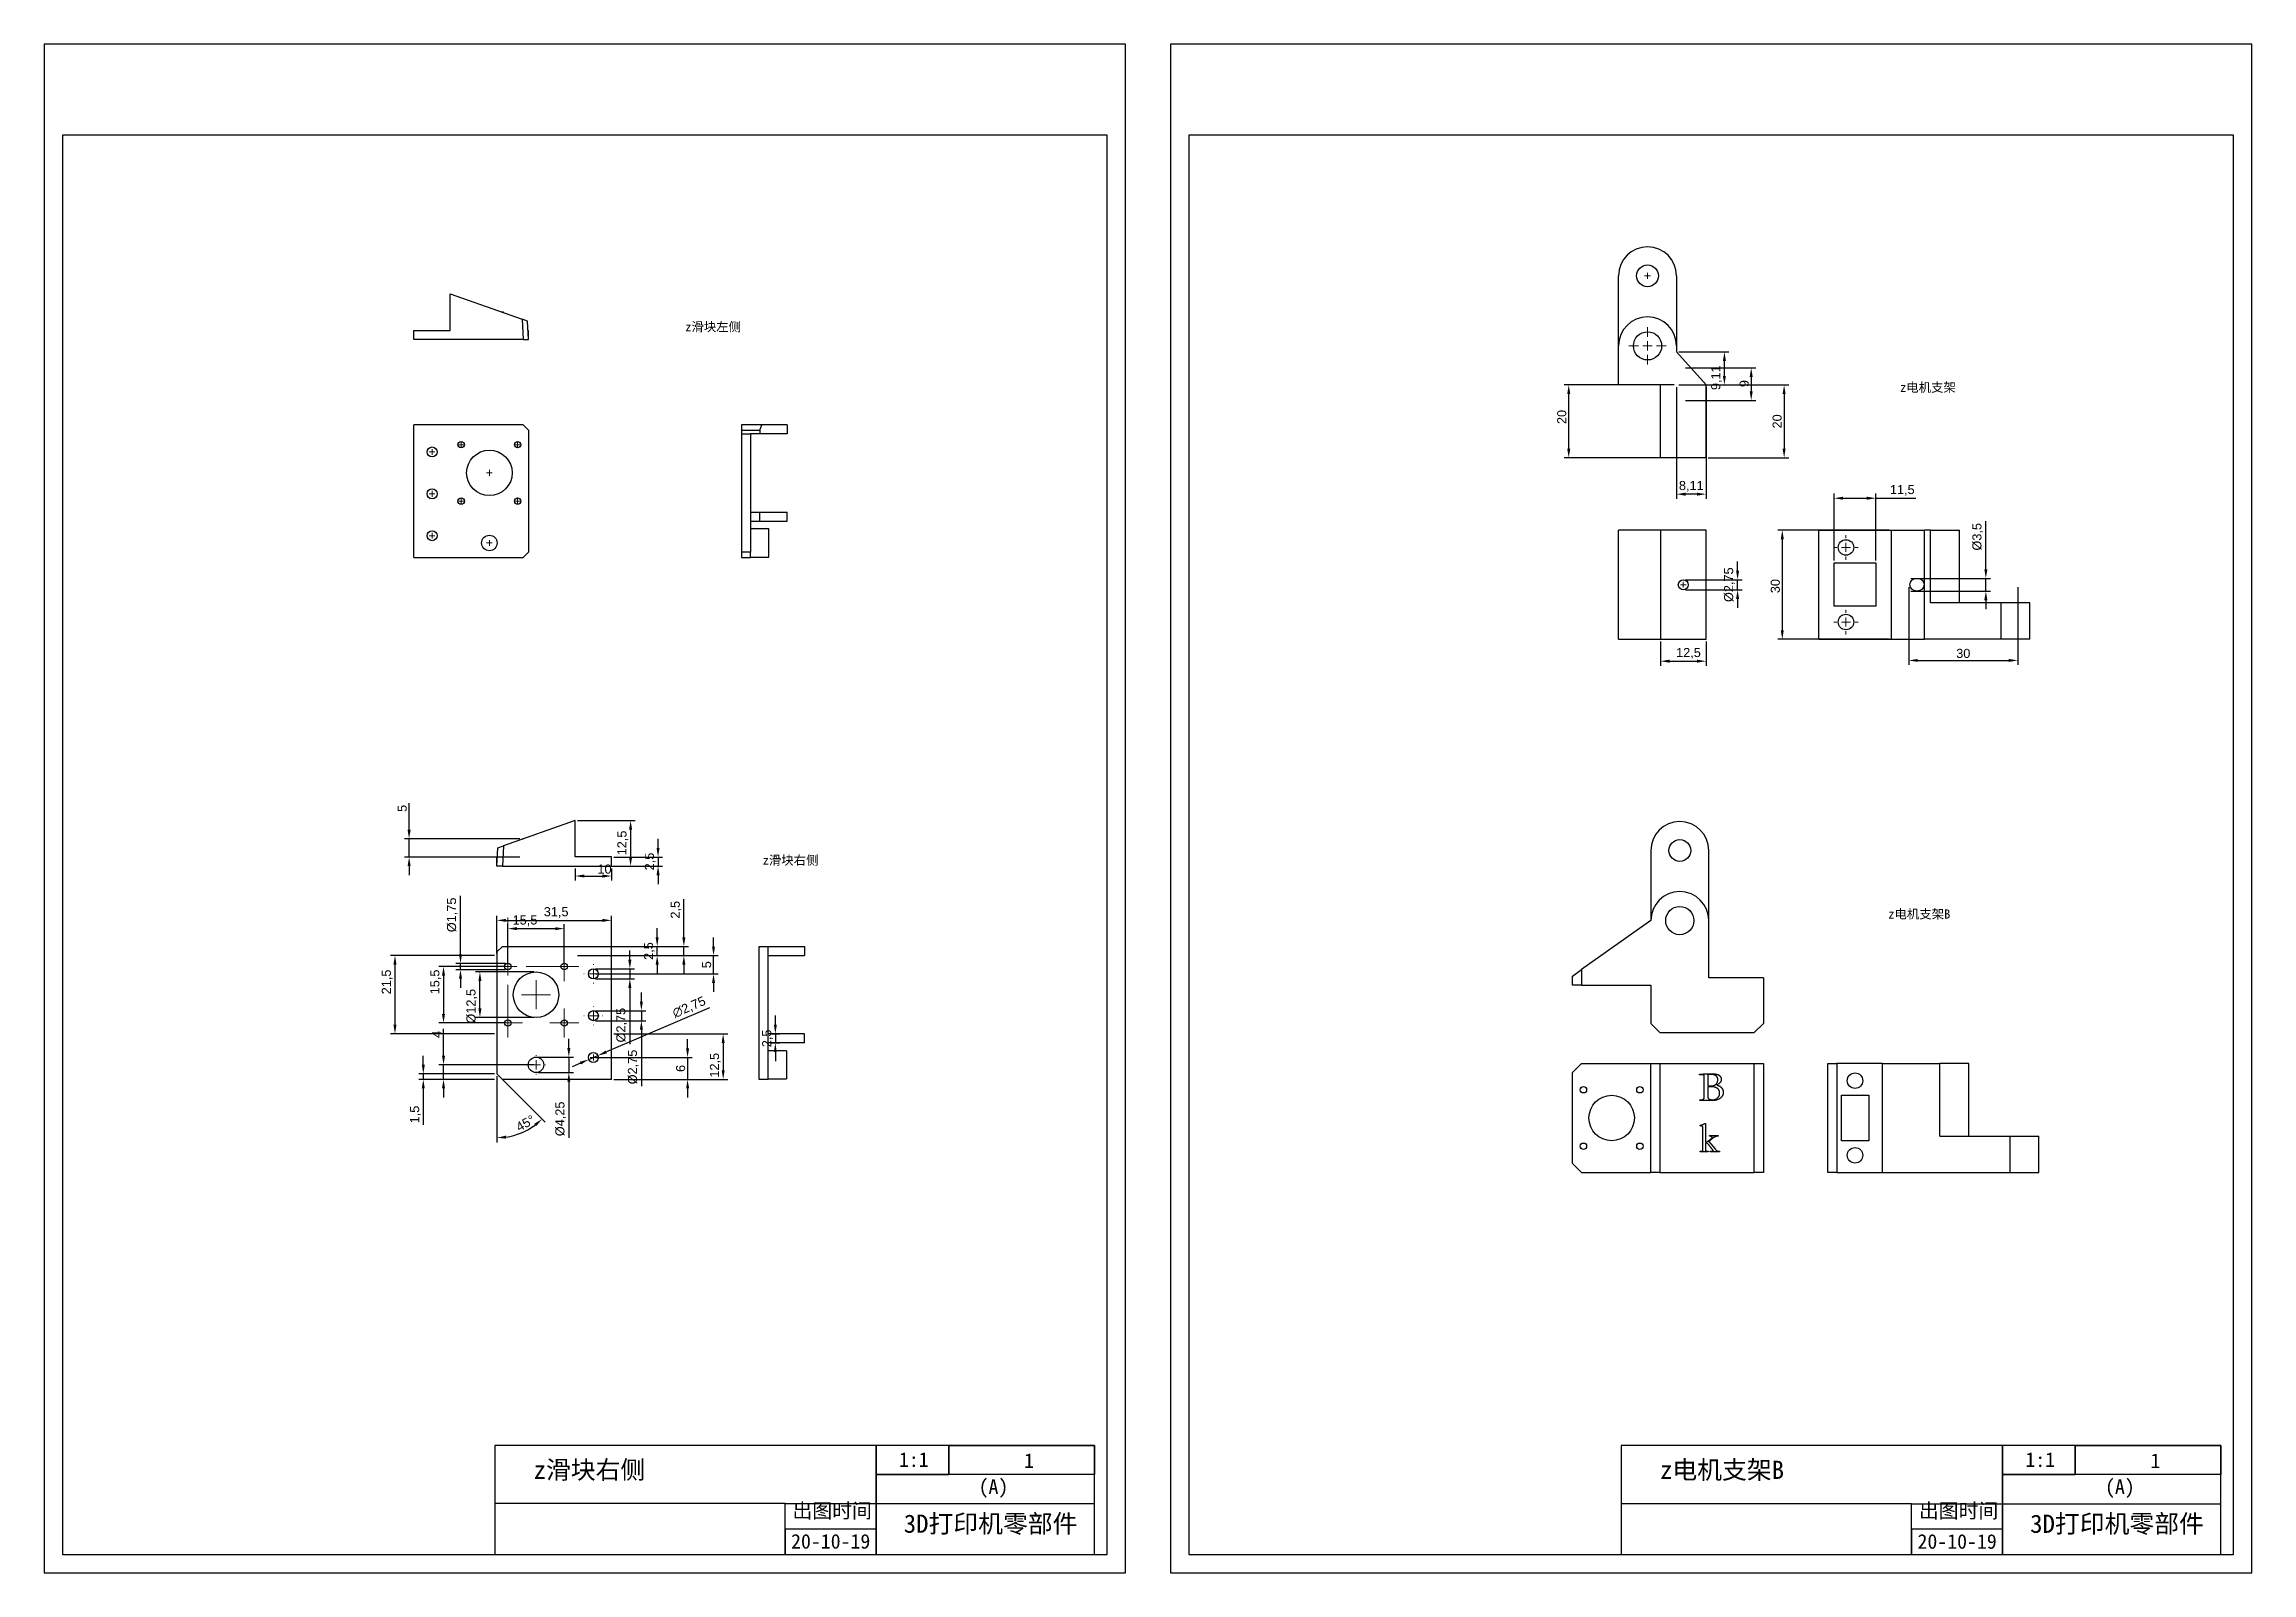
# Model space of a CAD drawing. Header units: millimetres. Extents: x -9 to 2385, y -1365 to 512.
# Drawn here: x 190 to 796, y -379 to 41 of the extents above; entities that cross this region are included whole.
import ezdxf

# ---------------------------------------------------------------- set-up
doc = ezdxf.new("R2010")
doc.units = ezdxf.units.MM
doc.styles.get("Standard").update_dxf_attribs({"font": 'arial.ttf'})
doc.dimstyles.new('ISO-25', dxfattribs={"dimtxt": 2.5, "dimasz": 2.5, "dimexe": 1.25, "dimexo": 0.625, "dimtad": 1, "dimtxsty": 'Standard', "dimcen": 2.5, "dimclrd": 1, "dimclre": 1, "dimclrt": 1, "dimadec": 0, "dimazin": 0, "dimtfac": 1, "dimtmove": 0, "dimatfit": 3, "dimfxl": 1, "dimtfillclr": 1, "dimarcsym": 0})

msp = doc.modelspace()

# ---------------------------------------------------------------- texts
at = {"char_height": 2.5, "attachment_point": 1}
for s, insert in [('{\\fSimSun|b0|i0|c134|p2;z滑块左侧}', (366.1078, -35.3221)), ('{\\fSimSun|b0|i0|c134|p2;z电机支架}', (699.7999, -51.958)), ('{\\fSimSun|b0|i0|c134|p2;z滑块右侧}', (387.387, -181.8717)), ('{\\fSimSun|b0|i0|c134|p2;z电机支架\\fSimSun|b0|i0|c0|p2;B}', (696.5618, -196.6584))]:
    msp.add_mtext_dynamic_manual_height_columns(s, width=39.865692, gutter_width=12.5, heights=[0], dxfattribs=dict(at, insert=insert))
at = {"attachment_point": 1}
for s, insert, char_height in [('{\\fSimSun|b0|i0|c134|p2;z滑块右侧}', (324.4521, -348.1016, 620.1756), 5), ('{\\fSimSun|b0|i0|c134|p2;1}', (459.1987, -346.1156, 420), 4), ('{\\fSimSun|b0|i0|c134|p2;z电机支架\\fSimSun|b0|i0|c0|p2;B}', (633.8605, -348.1246, 620.1756), 5), ('{\\fSimSun|b0|i0|c134|p2;1}', (768.6072, -346.1386, 420), 4), ('{\\fSimSun|b0|i0|c134|p2;(A)}', (446.6998, -353.2468, 420), 4), ('{\\fSimSun|b0|i0|c134|p2;(A)}', (756.1082, -353.2698, 420), 4), ('{\\fSimSun|b0|i0|c134|p2;出图时间}', (395.5623, -359.856, 1260), 4), ('{\\fSimSun|b0|i0|c0|p2;3D\\fSimSun|b0|i0|c134|p2;打印机零部件}', (426.1332, -362.9146), 5), ('{\\fSimSun|b0|i0|c134|p2;出图时间}', (704.9707, -359.879, 1260), 4), ('{\\fSimSun|b0|i0|c0|p2;3D\\fSimSun|b0|i0|c134|p2;打印机零部件}', (735.5417, -362.9376), 5), ('{\\fSimSun|b0|i0|c134|p2;20-10-19}', (395.1895, -368.2763), 4), ('{\\fSimSun|b0|i0|c134|p2;20-10-19}', (704.5979, -368.2993), 4)]:
    msp.add_mtext(s, dxfattribs=dict(at, insert=insert, char_height=char_height))
at = {"char_height": 4, "width": 9.189944, "attachment_point": 1}
for insert in [(424.8176, -345.8149, 420), (734.226, -345.8379, 420)]:
    msp.add_mtext('{\\fSimSun|b0|i0|c134|p2;1:1}', dxfattribs=dict(at, insert=insert))

# ---------------------------------------------------------------- blocks, each defined once
blk = doc.blocks.new('SW_CENTERMARKSYMBOL_9')
at = {"color": 0, "linetype": 'Continuous', "lineweight": 0}
for p, q in [((-0.5, 0), (-0.85, 0)), ((0, 0), (-0.5, 0)), ((0, 0.5), (0, 0.85)), ((0, 0), (0, 0.5)), ((0, 0), (0, -0.5)), ((0, 0), (0.5, 0)), ((0.5, 0), (0.85, 0)), ((0, -0.5), (0, -0.85))]:
    blk.add_line(p, q, dxfattribs=at)
blk = doc.blocks.new('SW_CENTERMARKSYMBOL_10')
at = {"color": 0, "linetype": 'Continuous', "lineweight": 0}
for p, q in [((-0.5, 0), (-0.85, 0)), ((0, 0), (-0.5, 0)), ((0, 0.5), (0, 0.85)), ((0, 0), (0, 0.5)), ((0, 0), (0, -0.5)), ((0, 0), (0.5, 0)), ((0.5, 0), (0.85, 0)), ((0, -0.5), (0, -0.85))]:
    blk.add_line(p, q, dxfattribs=at)
blk = doc.blocks.new('SW_CENTERMARKSYMBOL_11')
at = {"color": 0, "linetype": 'Continuous', "lineweight": 0}
for p, q in [((-0.5, 0), (-0.85, 0)), ((0, 0), (-0.5, 0)), ((0, 0.5), (0, 0.85)), ((0, 0), (0, 0.5)), ((0, 0), (0, -0.5)), ((0, 0), (0.5, 0)), ((0.5, 0), (0.85, 0)), ((0, -0.5), (0, -0.85))]:
    blk.add_line(p, q, dxfattribs=at)
blk = doc.blocks.new('SW_CENTERMARKSYMBOL_12')
at = {"color": 0, "linetype": 'Continuous', "lineweight": 0}
for p, q in [((-0.5, 0), (-0.8, 0)), ((0, 0), (-0.5, 0)), ((0, 0.5), (0, 0.8)), ((0, 0), (0, 0.5)), ((0, 0), (0, -0.5)), ((0, 0), (0.5, 0)), ((0.5, 0), (0.8, 0)), ((0, -0.5), (0, -0.8))]:
    blk.add_line(p, q, dxfattribs=at)
blk = doc.blocks.new('SW_CENTERMARKSYMBOL_13')
at = {"color": 0, "linetype": 'Continuous', "lineweight": 0}
for p, q in [((-0.5, 0), (-0.8, 0)), ((0, 0), (-0.5, 0)), ((0, 0.5), (0, 0.8)), ((0, 0), (0, 0.5)), ((0, 0), (0, -0.5)), ((0, 0), (0.5, 0)), ((0.5, 0), (0.8, 0)), ((0, -0.5), (0, -0.8))]:
    blk.add_line(p, q, dxfattribs=at)
blk = doc.blocks.new('SW_CENTERMARKSYMBOL_14')
at = {"color": 0, "linetype": 'Continuous', "lineweight": 0}
for p, q in [((-0.5, 0), (-0.8, 0)), ((0, 0), (-0.5, 0)), ((0, 0.5), (0, 0.8)), ((0, 0), (0, 0.5)), ((0, 0), (0, -0.5)), ((0, 0), (0.5, 0)), ((0.5, 0), (0.8, 0)), ((0, -0.5), (0, -0.8))]:
    blk.add_line(p, q, dxfattribs=at)
blk = doc.blocks.new('SW_CENTERMARKSYMBOL_15')
at = {"color": 0, "linetype": 'Continuous', "lineweight": 0}
for p, q in [((-0.5, 0), (-0.8, 0)), ((0, 0), (-0.5, 0)), ((0, 0.5), (0, 0.8)), ((0, 0), (0, 0.5)), ((0, 0), (0, -0.5)), ((0, 0), (0.5, 0)), ((0.5, 0), (0.8, 0)), ((0, -0.5), (0, -0.8))]:
    blk.add_line(p, q, dxfattribs=at)
blk = doc.blocks.new('SW_CENTERMARKSYMBOL_16')
at = {"color": 0, "linetype": 'Continuous', "lineweight": 0}
for p, q in [((-0.5, 0), (-0.8, 0)), ((0, 0), (-0.5, 0)), ((0, 0.5), (0, 0.8)), ((0, 0), (0, 0.5)), ((0, 0), (0, -0.5)), ((0, 0), (0.5, 0)), ((0.5, 0), (0.8, 0)), ((0, -0.5), (0, -0.8))]:
    blk.add_line(p, q, dxfattribs=at)
blk = doc.blocks.new('SW_CENTERMARKSYMBOL_17')
at = {"color": 0, "linetype": 'Continuous', "lineweight": 0}
for p, q in [((-0.5, 0), (-0.8, 0)), ((0, 0), (-0.5, 0)), ((0, 0.5), (0, 0.8)), ((0, 0), (0, 0.5)), ((0, 0), (0, -0.5)), ((0, 0), (0.5, 0)), ((0.5, 0), (0.8, 0)), ((0, -0.5), (0, -0.8))]:
    blk.add_line(p, q, dxfattribs=at)
blk = doc.blocks.new('*D286')
at = {"color": 1, "linetype": 'Continuous', "lineweight": -2, "transparency": 16777216}
for p, q in [((314.39, -208.72), (314.39, -198.41)), ((316.89, -199.66), (343.39, -199.66)), ((345.89, -208.72), (345.89, -198.41))]:
    blk.add_line(p, q, dxfattribs=at)
at = {"color": 1, "linetype": 'Continuous', "transparency": 16777216}
for points in [[(316.89, -199.24), (316.89, -200.07), (314.39, -199.66)], [(343.39, -199.24), (343.39, -200.07), (345.89, -199.66)]]:
    blk.add_solid(points, dxfattribs=at)
at = {"layer": 'Defpoints', "color": 0, "linetype": 'Continuous', "transparency": 16777216}
for p in [(345.89, -199.66), (314.39, -209.34), (345.89, -209.34)]:
    blk.add_point(p, dxfattribs=at)
at = {"color": 1, "linetype": 'Continuous', "lineweight": 18, "transparency": 16777216, "insert": (330.66, -196.03), "char_height": 2.5, "attachment_point": 2}
blk.add_mtext('31,5', dxfattribs=at)
blk = doc.blocks.new('*D287')
at = {"color": 1, "linetype": 'Continuous', "lineweight": -2, "transparency": 16777216}
for p, q in [((313.76, -209.34), (285.14, -209.34)), ((286.39, -211.84), (286.39, -228.34)), ((313.76, -230.84), (285.14, -230.84))]:
    blk.add_line(p, q, dxfattribs=at)
at = {"color": 1, "linetype": 'Continuous', "transparency": 16777216}
for points in [[(285.97, -211.84), (286.8, -211.84), (286.39, -209.34)], [(285.97, -228.34), (286.8, -228.34), (286.39, -230.84)]]:
    blk.add_solid(points, dxfattribs=at)
at = {"layer": 'Defpoints', "color": 0, "linetype": 'Continuous', "transparency": 16777216}
for p in [(314.39, -209.34), (286.39, -230.84), (314.39, -230.84)]:
    blk.add_point(p, dxfattribs=at)
at = {"color": 1, "linetype": 'Continuous', "lineweight": 18, "transparency": 16777216, "insert": (282.76, -216.58), "char_height": 2.5, "attachment_point": 2, "rotation": 90}
blk.add_mtext('21,5', dxfattribs=at)
blk = doc.blocks.new('*D288')
at = {"color": 1, "linetype": 'Continuous', "lineweight": -2, "transparency": 16777216}
for p, q in [((317.39, -211.72), (317.39, -200.68)), ((319.89, -201.93), (330.39, -201.93)), ((332.89, -211.72), (332.89, -200.68))]:
    blk.add_line(p, q, dxfattribs=at)
at = {"color": 1, "linetype": 'Continuous', "transparency": 16777216}
for points in [[(319.89, -201.52), (319.89, -202.35), (317.39, -201.93)], [(330.39, -201.52), (330.39, -202.35), (332.89, -201.93)]]:
    blk.add_solid(points, dxfattribs=at)
at = {"layer": 'Defpoints', "color": 0, "linetype": 'Continuous', "transparency": 16777216}
for p in [(332.89, -201.93), (317.39, -212.34), (332.89, -212.34)]:
    blk.add_point(p, dxfattribs=at)
at = {"color": 1, "linetype": 'Continuous', "lineweight": 18, "transparency": 16777216, "insert": (322.1, -198.3), "char_height": 2.5, "attachment_point": 2}
blk.add_mtext('15,5', dxfattribs=at)
blk = doc.blocks.new('*D289')
at = {"color": 1, "linetype": 'Continuous', "lineweight": -2, "transparency": 16777216}
for p, q in [((316.76, -212.34), (298.47, -212.34)), ((299.72, -214.84), (299.72, -225.34)), ((316.76, -227.84), (298.47, -227.84))]:
    blk.add_line(p, q, dxfattribs=at)
at = {"color": 1, "linetype": 'Continuous', "transparency": 16777216}
for points in [[(299.3, -214.84), (300.14, -214.84), (299.72, -212.34)], [(299.3, -225.34), (300.14, -225.34), (299.72, -227.84)]]:
    blk.add_solid(points, dxfattribs=at)
at = {"layer": 'Defpoints', "color": 0, "linetype": 'Continuous', "transparency": 16777216}
for p in [(317.39, -212.34), (299.72, -227.84), (317.39, -227.84)]:
    blk.add_point(p, dxfattribs=at)
at = {"color": 1, "linetype": 'Continuous', "lineweight": 18, "transparency": 16777216, "insert": (296.09, -216.58), "char_height": 2.5, "attachment_point": 2, "rotation": 90}
blk.add_mtext('15,5', dxfattribs=at)
blk = doc.blocks.new('*D290')
at = {"color": 1, "linetype": 'Continuous', "lineweight": -2, "transparency": 16777216}
for p, q in [((324.51, -213.84), (308.47, -213.84)), ((309.72, -223.84), (309.72, -216.34)), ((324.51, -226.34), (308.47, -226.34))]:
    blk.add_line(p, q, dxfattribs=at)
at = {"color": 1, "linetype": 'Continuous', "transparency": 16777216}
for points in [[(309.3, -216.34), (310.14, -216.34), (309.72, -213.84)], [(309.3, -223.84), (310.14, -223.84), (309.72, -226.34)]]:
    blk.add_solid(points, dxfattribs=at)
at = {"layer": 'Defpoints', "color": 0, "linetype": 'Continuous', "transparency": 16777216}
for p in [(309.72, -213.84), (325.14, -213.84), (325.14, -226.34)]:
    blk.add_point(p, dxfattribs=at)
at = {"color": 1, "linetype": 'Continuous', "lineweight": 18, "transparency": 16777216, "insert": (306.01, -223.26), "char_height": 2.5, "attachment_point": 2, "rotation": 90}
blk.add_mtext('%%c12,5', dxfattribs=at)
blk = doc.blocks.new('*D291')
at = {"color": 1, "linetype": 'Continuous', "lineweight": -2, "transparency": 16777216}
for p, q in [((304.39, -208.97), (304.39, -192.91)), ((316.76, -211.47), (303.14, -211.47)), ((304.39, -213.22), (304.39, -211.47)), ((316.76, -213.22), (303.14, -213.22)), ((304.39, -215.72), (304.39, -218.22))]:
    blk.add_line(p, q, dxfattribs=at)
at = {"color": 1, "linetype": 'Continuous', "transparency": 16777216}
for points in [[(303.97, -208.97), (304.8, -208.97), (304.39, -211.47)], [(303.97, -215.72), (304.8, -215.72), (304.39, -213.22)]]:
    blk.add_solid(points, dxfattribs=at)
at = {"layer": 'Defpoints', "color": 0, "linetype": 'Continuous', "transparency": 16777216}
for p in [(304.39, -211.47), (317.39, -211.47), (317.39, -213.22)]:
    blk.add_point(p, dxfattribs=at)
at = {"color": 1, "linetype": 'Continuous', "lineweight": 18, "transparency": 16777216, "insert": (300.67, -198.15), "char_height": 2.5, "attachment_point": 2, "rotation": 90}
blk.add_mtext('%%c1,75', dxfattribs=at)
blk = doc.blocks.new('*D292')
at = {"color": 1, "linetype": 'Continuous', "lineweight": -2, "transparency": 16777216}
for p, q in [((350.9, -210.47), (350.9, -207.97)), ((341.51, -212.97), (352.15, -212.97)), ((341.51, -215.72), (352.15, -215.72)), ((350.9, -212.97), (350.9, -215.72)), ((350.9, -218.22), (350.9, -233.69))]:
    blk.add_line(p, q, dxfattribs=at)
at = {"color": 1, "linetype": 'Continuous', "transparency": 16777216}
for points in [[(350.48, -210.47), (351.32, -210.47), (350.9, -212.97)], [(350.48, -218.22), (351.32, -218.22), (350.9, -215.72)]]:
    blk.add_solid(points, dxfattribs=at)
at = {"layer": 'Defpoints', "color": 0, "linetype": 'Continuous', "transparency": 16777216}
for p in [(340.89, -212.97), (340.89, -215.72), (350.9, -212.97)]:
    blk.add_point(p, dxfattribs=at)
at = {"color": 1, "linetype": 'Continuous', "lineweight": 18, "transparency": 16777216, "insert": (347.19, -228.45), "char_height": 2.5, "attachment_point": 2, "rotation": 90}
blk.add_mtext('%%c2,75', dxfattribs=at)
blk = doc.blocks.new('*D293')
at = {"color": 1, "linetype": 'Continuous', "lineweight": -2, "transparency": 16777216}
for p, q in [((354.08, -221.97), (354.08, -219.47)), ((341.51, -224.47), (355.33, -224.47)), ((341.51, -227.22), (355.33, -227.22)), ((354.08, -224.47), (354.08, -227.22)), ((354.08, -229.72), (354.08, -245.19))]:
    blk.add_line(p, q, dxfattribs=at)
at = {"color": 1, "linetype": 'Continuous', "transparency": 16777216}
for points in [[(353.66, -221.97), (354.49, -221.97), (354.08, -224.47)], [(353.66, -229.72), (354.49, -229.72), (354.08, -227.22)]]:
    blk.add_solid(points, dxfattribs=at)
at = {"layer": 'Defpoints', "color": 0, "linetype": 'Continuous', "transparency": 16777216}
for p in [(340.89, -224.47), (340.89, -227.22), (354.08, -224.47)]:
    blk.add_point(p, dxfattribs=at)
at = {"color": 1, "linetype": 'Continuous', "lineweight": 18, "transparency": 16777216, "insert": (350.37, -239.95), "char_height": 2.5, "attachment_point": 2, "rotation": 90}
blk.add_mtext('%%c2,75', dxfattribs=at)
blk = doc.blocks.new('*D294')
at = {"color": 1, "linetype": 'Continuous', "lineweight": -2, "transparency": 16777216}
for p, q in [((373.89, -206.84), (373.89, -204.34)), ((346.51, -209.34), (375.14, -209.34)), ((373.89, -214.34), (373.89, -209.34)), ((341.51, -214.34), (375.14, -214.34)), ((373.89, -216.84), (373.89, -219.34))]:
    blk.add_line(p, q, dxfattribs=at)
at = {"color": 1, "linetype": 'Continuous', "transparency": 16777216}
for points in [[(373.47, -206.84), (374.3, -206.84), (373.89, -209.34)], [(373.47, -216.84), (374.3, -216.84), (373.89, -214.34)]]:
    blk.add_solid(points, dxfattribs=at)
at = {"layer": 'Defpoints', "color": 0, "linetype": 'Continuous', "transparency": 16777216}
for p in [(345.89, -209.34), (373.89, -209.34), (340.89, -214.34)]:
    blk.add_point(p, dxfattribs=at)
at = {"color": 1, "linetype": 'Continuous', "lineweight": 18, "transparency": 16777216, "insert": (370.72, -211.84), "char_height": 2.5, "attachment_point": 2, "rotation": 90}
blk.add_mtext('5', dxfattribs=at)
blk = doc.blocks.new('*D295')
at = {"color": 1, "linetype": 'Continuous', "lineweight": -2, "transparency": 16777216}
for p, q in [((346.51, -230.84), (377.78, -230.84)), ((376.53, -233.34), (376.53, -240.84)), ((346.51, -243.34), (377.78, -243.34))]:
    blk.add_line(p, q, dxfattribs=at)
at = {"color": 1, "linetype": 'Continuous', "transparency": 16777216}
for points in [[(376.12, -233.34), (376.95, -233.34), (376.53, -230.84)], [(376.12, -240.84), (376.95, -240.84), (376.53, -243.34)]]:
    blk.add_solid(points, dxfattribs=at)
at = {"layer": 'Defpoints', "color": 0, "linetype": 'Continuous', "transparency": 16777216}
for p in [(345.89, -230.84), (345.89, -243.34), (376.53, -243.34)]:
    blk.add_point(p, dxfattribs=at)
at = {"color": 1, "linetype": 'Continuous', "lineweight": 18, "transparency": 16777216, "insert": (372.9, -239.47), "char_height": 2.5, "attachment_point": 2, "rotation": 90}
blk.add_mtext('12,5', dxfattribs=at)
blk = doc.blocks.new('*D296')
at = {"color": 1, "linetype": 'Continuous', "lineweight": -2, "transparency": 16777216}
for p, q in [((334.15, -234.72), (334.15, -232.22)), ((325.76, -237.22), (335.4, -237.22)), ((325.76, -241.47), (335.4, -241.47)), ((334.15, -237.22), (334.15, -241.47)), ((334.15, -243.97), (334.15, -259.44))]:
    blk.add_line(p, q, dxfattribs=at)
at = {"color": 1, "linetype": 'Continuous', "transparency": 16777216}
for points in [[(333.73, -234.72), (334.56, -234.72), (334.15, -237.22)], [(333.73, -243.97), (334.56, -243.97), (334.15, -241.47)]]:
    blk.add_solid(points, dxfattribs=at)
at = {"layer": 'Defpoints', "color": 0, "linetype": 'Continuous', "transparency": 16777216}
for p in [(325.14, -237.22), (325.14, -241.47), (334.15, -237.22)]:
    blk.add_point(p, dxfattribs=at)
at = {"color": 1, "linetype": 'Continuous', "lineweight": 18, "transparency": 16777216, "insert": (330.44, -254.2), "char_height": 2.5, "attachment_point": 2, "rotation": 90}
blk.add_mtext('%%c4,25', dxfattribs=at)
blk = doc.blocks.new('*D297')
at = {"color": 1, "linetype": 'Continuous', "lineweight": -2, "transparency": 16777216}
for p, q in [((299.72, -236.84), (299.72, -229.5)), ((324.51, -239.34), (298.47, -239.34)), ((299.72, -243.34), (299.72, -239.34)), ((313.76, -243.34), (298.47, -243.34)), ((299.72, -245.84), (299.72, -248.34))]:
    blk.add_line(p, q, dxfattribs=at)
at = {"color": 1, "linetype": 'Continuous', "transparency": 16777216}
for points in [[(299.3, -236.84), (300.14, -236.84), (299.72, -239.34)], [(299.3, -245.84), (300.14, -245.84), (299.72, -243.34)]]:
    blk.add_solid(points, dxfattribs=at)
at = {"layer": 'Defpoints', "color": 0, "linetype": 'Continuous', "transparency": 16777216}
for p in [(325.14, -239.34), (299.72, -243.34), (314.39, -243.34)]:
    blk.add_point(p, dxfattribs=at)
at = {"color": 1, "linetype": 'Continuous', "lineweight": 18, "transparency": 16777216, "insert": (296.6, -230.99), "char_height": 2.5, "attachment_point": 2, "rotation": 90}
blk.add_mtext('4', dxfattribs=at)
blk = doc.blocks.new('*D298')
at = {"color": 1, "linetype": 'Continuous', "lineweight": -2, "transparency": 16777216}
for p, q in [((365.74, -204.34), (365.74, -193.81)), ((336.51, -206.84), (366.99, -206.84)), ((336.51, -209.34), (366.99, -209.34)), ((365.74, -209.34), (365.74, -206.84)), ((365.74, -211.84), (365.74, -214.34))]:
    blk.add_line(p, q, dxfattribs=at)
at = {"color": 1, "linetype": 'Continuous', "transparency": 16777216}
for points in [[(365.32, -204.34), (366.16, -204.34), (365.74, -206.84)], [(365.32, -211.84), (366.16, -211.84), (365.74, -209.34)]]:
    blk.add_solid(points, dxfattribs=at)
at = {"layer": 'Defpoints', "color": 0, "linetype": 'Continuous', "transparency": 16777216}
for p in [(335.89, -206.84), (335.89, -209.34), (365.74, -206.84)]:
    blk.add_point(p, dxfattribs=at)
at = {"color": 1, "linetype": 'Continuous', "lineweight": 18, "transparency": 16777216, "insert": (362.11, -196.74), "char_height": 2.5, "attachment_point": 2, "rotation": 90}
blk.add_mtext('2,5', dxfattribs=at)
blk = doc.blocks.new('*D299')
at = {"color": 1, "linetype": 'Continuous', "lineweight": -2, "transparency": 16777216}
for p, q in [((366.76, -234.84), (366.76, -232.34)), ((341.51, -237.34), (368.01, -237.34)), ((366.76, -237.34), (366.76, -243.34)), ((346.51, -243.34), (368.01, -243.34)), ((366.76, -245.84), (366.76, -248.34))]:
    blk.add_line(p, q, dxfattribs=at)
at = {"color": 1, "linetype": 'Continuous', "transparency": 16777216}
for points in [[(366.35, -234.84), (367.18, -234.84), (366.76, -237.34)], [(366.35, -245.84), (367.18, -245.84), (366.76, -243.34)]]:
    blk.add_solid(points, dxfattribs=at)
at = {"layer": 'Defpoints', "color": 0, "linetype": 'Continuous', "transparency": 16777216}
for p in [(340.89, -237.34), (345.89, -243.34), (366.76, -243.34)]:
    blk.add_point(p, dxfattribs=at)
at = {"color": 1, "linetype": 'Continuous', "lineweight": 18, "transparency": 16777216, "insert": (363.59, -240.34), "char_height": 2.5, "attachment_point": 2, "rotation": 90}
blk.add_mtext('6', dxfattribs=at)
blk = doc.blocks.new('*D300')
at = {"color": 1, "linetype": 'Continuous', "lineweight": -2, "transparency": 16777216}
for p, q in [((372.8, -223.66), (344.45, -235.82)), ((337.32, -238.87), (335.03, -239.86)), ((339.62, -237.89), (342.15, -236.8))]:
    blk.add_line(p, q, dxfattribs=at)
at = {"color": 1, "linetype": 'Continuous', "transparency": 16777216}
for points in [[(344.28, -235.43), (344.61, -236.2), (342.15, -236.8)], [(337.16, -238.49), (337.49, -239.25), (339.62, -237.89)]]:
    blk.add_solid(points, dxfattribs=at)
at = {"layer": 'Defpoints', "color": 0, "linetype": 'Continuous', "transparency": 16777216}
for p in [(339.62, -237.89), (342.15, -236.8)]:
    blk.add_point(p, dxfattribs=at)
at = {"color": 1, "linetype": 'Continuous', "lineweight": 18, "transparency": 16777216, "insert": (362.28, -224.13), "char_height": 2.5, "attachment_point": 1, "rotation": 23.20263}
blk.add_mtext('∅2,75', dxfattribs=at)
blk = doc.blocks.new('*D301')
at = {"color": 1, "linetype": 'Continuous', "lineweight": -2, "transparency": 16777216}
for p, q in [((358.41, -204.34), (358.41, -201.84)), ((346.51, -206.84), (359.66, -206.84)), ((346.51, -209.34), (359.66, -209.34)), ((358.41, -209.34), (358.41, -206.84)), ((358.41, -211.84), (358.41, -214.34))]:
    blk.add_line(p, q, dxfattribs=at)
at = {"color": 1, "linetype": 'Continuous', "transparency": 16777216}
for points in [[(357.99, -204.34), (358.82, -204.34), (358.41, -206.84)], [(357.99, -211.84), (358.82, -211.84), (358.41, -209.34)]]:
    blk.add_solid(points, dxfattribs=at)
at = {"layer": 'Defpoints', "color": 0, "linetype": 'Continuous', "transparency": 16777216}
for p in [(345.89, -206.84), (345.89, -209.34), (358.41, -206.84)]:
    blk.add_point(p, dxfattribs=at)
at = {"color": 1, "linetype": 'Continuous', "lineweight": 18, "transparency": 16777216, "insert": (354.78, -208.09), "char_height": 2.5, "attachment_point": 2, "rotation": 90}
blk.add_mtext('2,5', dxfattribs=at)
blk = doc.blocks.new('*D302')
at = {"color": 1, "linetype": 'Continuous', "lineweight": -2, "transparency": 16777216}
for p, q in [((313.76, -241.84), (292.92, -241.84)), ((294.17, -239.34), (294.17, -236.84)), ((294.17, -241.84), (294.17, -243.34)), ((313.76, -243.34), (292.92, -243.34)), ((294.17, -245.84), (294.17, -255.8))]:
    blk.add_line(p, q, dxfattribs=at)
at = {"color": 1, "linetype": 'Continuous', "transparency": 16777216}
for points in [[(293.75, -239.34), (294.58, -239.34), (294.17, -241.84)], [(293.75, -245.84), (294.58, -245.84), (294.17, -243.34)]]:
    blk.add_solid(points, dxfattribs=at)
at = {"layer": 'Defpoints', "color": 0, "linetype": 'Continuous', "transparency": 16777216}
for p in [(314.39, -241.84), (294.17, -243.34), (314.39, -243.34)]:
    blk.add_point(p, dxfattribs=at)
at = {"color": 1, "linetype": 'Continuous', "lineweight": 18, "transparency": 16777216, "insert": (290.54, -253.01), "char_height": 2.5, "attachment_point": 2, "rotation": 90}
blk.add_mtext('1,5', dxfattribs=at)
blk = doc.blocks.new('*D303')
at = {"color": 1, "linetype": 'Continuous', "lineweight": -2, "transparency": 16777216}
for p, q in [((314.39, -242.47), (314.39, -260.65)), ((314.83, -242.29), (327.68, -255.14))]:
    blk.add_line(p, q, dxfattribs=at)
blk.add_arc((314.39, -241.84), 17.55, 278.16773, 306.83227, dxfattribs=at)
at = {"color": 1, "linetype": 'Continuous', "transparency": 16777216}
for points in [[(324.63, -255.58), (325.18, -256.21), (326.8, -254.25)], [(316.91, -259.63), (316.85, -258.8), (314.39, -259.4)]]:
    blk.add_solid(points, dxfattribs=at)
at = {"layer": 'Defpoints', "color": 0, "linetype": 'Continuous', "transparency": 16777216}
for p in [(310.85, -238.31), (314.39, -236.84), (314.39, -241.84), (314.39, -241.84), (318.93, -258.8)]:
    blk.add_point(p, dxfattribs=at)
at = {"color": 1, "linetype": 'Continuous', "lineweight": 18, "transparency": 16777216, "insert": (319.31, -255.59), "char_height": 2.5, "attachment_point": 1, "rotation": 29.57293}
blk.add_mtext('45°', dxfattribs=at)
blk = doc.blocks.new('SW_CENTERMARKSYMBOL_0')
at = {"color": 0, "linetype": 'Continuous', "lineweight": 0}
for p, q in [((0, 5), (0, 13.5)), ((-5, 0), (-13.5, 0)), ((0, 0), (-2.5, 0)), ((0, 0), (0, 2.5)), ((0, 0), (0, -2.5)), ((0, 0), (2.5, 0)), ((5, 0), (13.5, 0)), ((0, -5), (0, -13.5))]:
    blk.add_line(p, q, dxfattribs=at)
blk = doc.blocks.new('SW_CENTERMARKSYMBOL_1')
at = {"color": 0, "linetype": 'Continuous', "lineweight": 0}
for p, q in [((-2.5, 0), (-4, 0)), ((0, 0), (-2.5, 0)), ((0, 2.5), (0, 4)), ((0, 0), (0, 2.5)), ((0, 0), (0, -2.5)), ((0, 0), (2.5, 0)), ((2.5, 0), (4, 0)), ((0, -2.5), (0, -4))]:
    blk.add_line(p, q, dxfattribs=at)
blk = doc.blocks.new('SW_CENTERMARKSYMBOL_2')
at = {"color": 0, "linetype": 'Continuous', "lineweight": 0}
for p, q in [((-2.5, 0), (-4, 0)), ((0, 0), (-2.5, 0)), ((0, 2.5), (0, 4)), ((0, 0), (0, 2.5)), ((0, 0), (0, -2.5)), ((0, 0), (2.5, 0)), ((2.5, 0), (4, 0)), ((0, -2.5), (0, -4))]:
    blk.add_line(p, q, dxfattribs=at)
blk = doc.blocks.new('SW_CENTERMARKSYMBOL_3')
at = {"color": 0, "linetype": 'Continuous', "lineweight": 0}
for p, q in [((-2.5, 0), (-4, 0)), ((0, 0), (-2.5, 0)), ((0, 2.5), (0, 4)), ((0, 0), (0, 2.5)), ((0, 0), (0, -2.5)), ((0, 0), (2.5, 0)), ((2.5, 0), (4, 0)), ((0, -2.5), (0, -4))]:
    blk.add_line(p, q, dxfattribs=at)
blk = doc.blocks.new('SW_CENTERMARKSYMBOL_4')
at = {"color": 0, "linetype": 'Continuous', "lineweight": 0}
for p, q in [((-2.5, 0), (-4, 0)), ((0, 0), (-2.5, 0)), ((0, 2.5), (0, 4)), ((0, 0), (0, 2.5)), ((0, 0), (0, -2.5)), ((0, 0), (2.5, 0)), ((2.5, 0), (4, 0)), ((0, -2.5), (0, -4))]:
    blk.add_line(p, q, dxfattribs=at)
blk = doc.blocks.new('SW_CENTERMARKSYMBOL_5')
at = {"color": 0, "linetype": 'Continuous', "lineweight": 0}
for p, q in [((-2.5, 0), (-2.625, 0)), ((0, 0), (-1.25, 0)), ((0, 2.5), (0, 2.625)), ((0, 0), (0, 1.25)), ((0, 0), (0, -1.25)), ((0, 0), (1.25, 0)), ((2.5, 0), (2.625, 0)), ((0, -2.5), (0, -2.625))]:
    blk.add_line(p, q, dxfattribs=at)
blk = doc.blocks.new('SW_CENTERMARKSYMBOL_6')
at = {"color": 0, "linetype": 'Continuous', "lineweight": 0}
for p, q in [((-2.5, 0), (-2.625, 0)), ((0, 0), (-1.25, 0)), ((0, 2.5), (0, 2.625)), ((0, 0), (0, 1.25)), ((0, 0), (0, -1.25)), ((0, 0), (1.25, 0)), ((2.5, 0), (2.625, 0)), ((0, -2.5), (0, -2.625))]:
    blk.add_line(p, q, dxfattribs=at)
blk = doc.blocks.new('SW_CENTERMARKSYMBOL_7')
at = {"color": 0, "linetype": 'Continuous', "lineweight": 0}
for p, q in [((-2.5, 0), (-2.625, 0)), ((0, 0), (-1.25, 0)), ((0, 2.5), (0, 2.625)), ((0, 0), (0, 1.25)), ((0, 0), (0, -1.25)), ((0, 0), (1.25, 0)), ((2.5, 0), (2.625, 0)), ((0, -2.5), (0, -2.625))]:
    blk.add_line(p, q, dxfattribs=at)
blk = doc.blocks.new('SW_CENTERMARKSYMBOL_8')
at = {"color": 0, "linetype": 'Continuous', "lineweight": 0}
for p, q in [((-0.5, 0), (-0.85, 0)), ((0, 0), (-0.5, 0)), ((0, 0.5), (0, 0.85)), ((0, 0), (0, 0.5)), ((0, 0), (0, -0.5)), ((0, 0), (0.5, 0)), ((0.5, 0), (0.85, 0)), ((0, -0.5), (0, -0.85))]:
    blk.add_line(p, q, dxfattribs=at)
blk = doc.blocks.new('*D304')
at = {"color": 1, "linetype": 'Continuous', "lineweight": -2, "transparency": 16777216}
for p, q in [((358.65, -179.75), (358.65, -177.25)), ((346.51, -182.25), (359.9, -182.25)), ((346.51, -184.75), (359.9, -184.75)), ((358.65, -182.25), (358.65, -184.75)), ((358.65, -187.25), (358.65, -189.75))]:
    blk.add_line(p, q, dxfattribs=at)
at = {"color": 1, "linetype": 'Continuous', "transparency": 16777216}
for points in [[(358.23, -179.75), (359.07, -179.75), (358.65, -182.25)], [(358.23, -187.25), (359.07, -187.25), (358.65, -184.75)]]:
    blk.add_solid(points, dxfattribs=at)
at = {"layer": 'Defpoints', "color": 0, "linetype": 'Continuous', "transparency": 16777216}
for p in [(345.89, -182.25), (345.89, -184.75), (358.65, -184.75)]:
    blk.add_point(p, dxfattribs=at)
at = {"color": 1, "linetype": 'Continuous', "lineweight": 18, "transparency": 16777216, "insert": (355.02, -183.5), "char_height": 2.5, "attachment_point": 2, "rotation": 90}
blk.add_mtext('2,5', dxfattribs=at)
blk = doc.blocks.new('*D305')
at = {"color": 1, "linetype": 'Continuous', "lineweight": -2, "transparency": 16777216}
for p, q in [((290.27, -174.75), (290.27, -167.44)), ((320.64, -177.25), (289.02, -177.25)), ((290.27, -182.25), (290.27, -177.25)), ((320.64, -182.25), (289.02, -182.25)), ((290.27, -184.75), (290.27, -187.25))]:
    blk.add_line(p, q, dxfattribs=at)
at = {"color": 1, "linetype": 'Continuous', "transparency": 16777216}
for points in [[(289.85, -174.75), (290.69, -174.75), (290.27, -177.25)], [(289.85, -184.75), (290.69, -184.75), (290.27, -182.25)]]:
    blk.add_solid(points, dxfattribs=at)
at = {"layer": 'Defpoints', "color": 0, "linetype": 'Continuous', "transparency": 16777216}
for p in [(290.27, -177.25), (321.26, -177.25), (321.26, -182.25)]:
    blk.add_point(p, dxfattribs=at)
at = {"color": 1, "linetype": 'Continuous', "lineweight": 18, "transparency": 16777216, "insert": (287.1, -168.89), "char_height": 2.5, "attachment_point": 2, "rotation": 90}
blk.add_mtext('5', dxfattribs=at)
blk = doc.blocks.new('*D306')
at = {"color": 1, "linetype": 'Continuous', "lineweight": -2, "transparency": 16777216}
for p, q in [((336.51, -172.25), (352.36, -172.25)), ((351.11, -174.75), (351.11, -182.25)), ((336.51, -184.75), (352.36, -184.75))]:
    blk.add_line(p, q, dxfattribs=at)
at = {"color": 1, "linetype": 'Continuous', "transparency": 16777216}
for points in [[(350.69, -174.75), (351.53, -174.75), (351.11, -172.25)], [(350.69, -182.25), (351.53, -182.25), (351.11, -184.75)]]:
    blk.add_solid(points, dxfattribs=at)
at = {"layer": 'Defpoints', "color": 0, "linetype": 'Continuous', "transparency": 16777216}
for p in [(335.89, -172.25), (335.89, -184.75), (351.11, -184.75)]:
    blk.add_point(p, dxfattribs=at)
at = {"color": 1, "linetype": 'Continuous', "lineweight": 18, "transparency": 16777216, "insert": (347.48, -178.4), "char_height": 2.5, "attachment_point": 2, "rotation": 90}
blk.add_mtext('12,5', dxfattribs=at)
blk = doc.blocks.new('*D307')
at = {"color": 1, "linetype": 'Continuous', "lineweight": -2, "transparency": 16777216}
for p, q in [((335.89, -185.37), (335.89, -188.73)), ((338.39, -187.48), (343.39, -187.48)), ((345.89, -185.37), (345.89, -188.73))]:
    blk.add_line(p, q, dxfattribs=at)
at = {"color": 1, "linetype": 'Continuous', "transparency": 16777216}
for points in [[(338.39, -187.06), (338.39, -187.9), (335.89, -187.48)], [(343.39, -187.06), (343.39, -187.9), (345.89, -187.48)]]:
    blk.add_solid(points, dxfattribs=at)
at = {"layer": 'Defpoints', "color": 0, "linetype": 'Continuous', "transparency": 16777216}
for p in [(335.89, -184.75), (345.89, -184.75), (345.89, -187.48)]:
    blk.add_point(p, dxfattribs=at)
at = {"color": 1, "linetype": 'Continuous', "lineweight": 18, "transparency": 16777216, "insert": (343.94, -184.3), "char_height": 2.5, "attachment_point": 2}
blk.add_mtext('10', dxfattribs=at)
blk = doc.blocks.new('*D308')
at = {"color": 1, "linetype": 'Continuous', "lineweight": -2, "transparency": 16777216}
for p, q in [((390.87, -228.34), (390.87, -225.84)), ((389.52, -230.84), (392.12, -230.84)), ((389.52, -233.34), (392.12, -233.34)), ((390.87, -230.84), (390.87, -233.34)), ((390.87, -235.84), (390.87, -238.34))]:
    blk.add_line(p, q, dxfattribs=at)
at = {"color": 1, "linetype": 'Continuous', "transparency": 16777216}
for points in [[(390.45, -228.34), (391.28, -228.34), (390.87, -230.84)], [(390.45, -235.84), (391.28, -235.84), (390.87, -233.34)]]:
    blk.add_solid(points, dxfattribs=at)
at = {"layer": 'Defpoints', "color": 0, "linetype": 'Continuous', "transparency": 16777216}
for p in [(388.89, -230.84), (388.89, -233.34), (390.87, -233.34)]:
    blk.add_point(p, dxfattribs=at)
at = {"color": 1, "linetype": 'Continuous', "lineweight": 18, "transparency": 16777216, "insert": (387.24, -232.09), "char_height": 2.5, "attachment_point": 2, "rotation": 90}
blk.add_mtext('2,5', dxfattribs=at)
blk = doc.blocks.new('*D309')
at = {"color": 1, "linetype": 'Continuous', "lineweight": -2, "transparency": 16777216}
for p, q in [((634.01, -123.07), (634.01, -129.7)), ((646.51, -123.07), (646.51, -129.7)), ((636.51, -128.45), (644.01, -128.45))]:
    blk.add_line(p, q, dxfattribs=at)
at = {"color": 1, "linetype": 'Continuous', "transparency": 16777216}
for points in [[(636.51, -128.03), (636.51, -128.86), (634.01, -128.45)], [(644.01, -128.03), (644.01, -128.86), (646.51, -128.45)]]:
    blk.add_solid(points, dxfattribs=at)
at = {"layer": 'Defpoints', "color": 0, "linetype": 'Continuous', "transparency": 16777216}
for p in [(634.01, -122.44), (646.51, -122.44), (646.51, -128.45)]:
    blk.add_point(p, dxfattribs=at)
at = {"color": 1, "linetype": 'Continuous', "lineweight": 18, "transparency": 16777216, "insert": (641.69, -124.82), "char_height": 2.5, "attachment_point": 2}
blk.add_mtext('12,5', dxfattribs=at)
blk = doc.blocks.new('*D310')
at = {"color": 1, "linetype": 'Continuous', "lineweight": -2, "transparency": 16777216}
for p, q in [((655.18, -103.57), (655.18, -101.07)), ((640.89, -106.07), (656.43, -106.07)), ((640.89, -108.82), (656.43, -108.82)), ((655.18, -108.82), (655.18, -106.07)), ((655.18, -111.32), (655.18, -113.82))]:
    blk.add_line(p, q, dxfattribs=at)
at = {"color": 1, "linetype": 'Continuous', "transparency": 16777216}
for points in [[(654.76, -103.57), (655.59, -103.57), (655.18, -106.07)], [(654.76, -111.32), (655.59, -111.32), (655.18, -108.82)]]:
    blk.add_solid(points, dxfattribs=at)
at = {"layer": 'Defpoints', "color": 0, "linetype": 'Continuous', "transparency": 16777216}
for p in [(640.26, -106.07), (640.26, -108.82), (655.18, -106.07)]:
    blk.add_point(p, dxfattribs=at)
at = {"color": 1, "linetype": 'Continuous', "lineweight": 18, "transparency": 16777216, "insert": (651.46, -107.44), "char_height": 2.5, "attachment_point": 2, "rotation": 90}
blk.add_mtext('%%c2,75', dxfattribs=at)
blk = doc.blocks.new('SW_CENTERMARKSYMBOL_18')
at = {"color": 0, "linetype": 'Continuous', "lineweight": 0}
for p, q in [((-0.5, 0), (-0.8, 0)), ((0, 0), (-0.5, 0)), ((0, 0.5), (0, 0.8)), ((0, 0), (0, 0.5)), ((0, 0), (0, -0.5)), ((0, 0), (0.5, 0)), ((0.5, 0), (0.8, 0)), ((0, -0.5), (0, -0.8))]:
    blk.add_line(p, q, dxfattribs=at)
blk = doc.blocks.new('*D311')
at = {"color": 1, "linetype": 'Continuous', "lineweight": -2, "transparency": 16777216}
for p, q in [((637.78, -52.56), (607.55, -52.56)), ((608.8, -70.06), (608.8, -55.06)), ((637.78, -72.56), (607.55, -72.56))]:
    blk.add_line(p, q, dxfattribs=at)
at = {"color": 1, "linetype": 'Continuous', "transparency": 16777216}
for points in [[(608.38, -55.06), (609.22, -55.06), (608.8, -52.56)], [(608.38, -70.06), (609.22, -70.06), (608.8, -72.56)]]:
    blk.add_solid(points, dxfattribs=at)
at = {"layer": 'Defpoints', "color": 0, "linetype": 'Continuous', "transparency": 16777216}
for p in [(608.8, -52.56), (638.41, -52.56), (638.41, -72.56)]:
    blk.add_point(p, dxfattribs=at)
at = {"color": 1, "linetype": 'Continuous', "lineweight": 18, "transparency": 16777216, "insert": (605.62, -61.35), "char_height": 2.5, "attachment_point": 2, "rotation": 90}
blk.add_mtext('20', dxfattribs=at)
blk = doc.blocks.new('*D312')
at = {"color": 1, "linetype": 'Continuous', "lineweight": -2, "transparency": 16777216}
for p, q in [((647.14, -52.56), (669.21, -52.56)), ((667.96, -55.06), (667.96, -70.06)), ((647.14, -72.56), (669.21, -72.56))]:
    blk.add_line(p, q, dxfattribs=at)
at = {"color": 1, "linetype": 'Continuous', "transparency": 16777216}
for points in [[(667.54, -55.06), (668.37, -55.06), (667.96, -52.56)], [(667.54, -70.06), (668.37, -70.06), (667.96, -72.56)]]:
    blk.add_solid(points, dxfattribs=at)
at = {"layer": 'Defpoints', "color": 0, "linetype": 'Continuous', "transparency": 16777216}
for p in [(646.51, -52.56), (646.51, -72.56), (667.96, -72.56)]:
    blk.add_point(p, dxfattribs=at)
at = {"color": 1, "linetype": 'Continuous', "lineweight": 18, "transparency": 16777216, "insert": (664.78, -62.56), "char_height": 2.5, "attachment_point": 2, "rotation": 90}
blk.add_mtext('20', dxfattribs=at)
blk = doc.blocks.new('*D313')
at = {"color": 1, "linetype": 'Continuous', "lineweight": -2, "transparency": 16777216}
for p, q in [((638.41, -53.18), (638.41, -83.81)), ((646.51, -53.18), (646.51, -83.81)), ((644.01, -82.56), (640.91, -82.56))]:
    blk.add_line(p, q, dxfattribs=at)
at = {"color": 1, "linetype": 'Continuous', "transparency": 16777216}
for points in [[(640.91, -82.14), (640.91, -82.98), (638.41, -82.56)], [(644.01, -82.14), (644.01, -82.98), (646.51, -82.56)]]:
    blk.add_solid(points, dxfattribs=at)
at = {"layer": 'Defpoints', "color": 0, "linetype": 'Continuous', "transparency": 16777216}
for p in [(638.41, -52.56), (646.51, -52.56), (638.41, -82.56)]:
    blk.add_point(p, dxfattribs=at)
at = {"color": 1, "linetype": 'Continuous', "lineweight": 18, "transparency": 16777216, "insert": (642.46, -78.93), "char_height": 2.5, "attachment_point": 2}
blk.add_mtext('8,11', dxfattribs=at)
blk = doc.blocks.new('*D314')
at = {"color": 1, "linetype": 'Continuous', "lineweight": -2, "transparency": 16777216}
for p, q in [((639.03, -43.45), (652.81, -43.45)), ((651.56, -50.06), (651.56, -45.95)), ((639.03, -52.56), (652.81, -52.56))]:
    blk.add_line(p, q, dxfattribs=at)
at = {"color": 1, "linetype": 'Continuous', "transparency": 16777216}
for points in [[(651.14, -45.95), (651.97, -45.95), (651.56, -43.45)], [(651.14, -50.06), (651.97, -50.06), (651.56, -52.56)]]:
    blk.add_solid(points, dxfattribs=at)
at = {"layer": 'Defpoints', "color": 0, "linetype": 'Continuous', "transparency": 16777216}
for p in [(638.41, -43.45), (651.56, -43.45), (638.41, -52.56)]:
    blk.add_point(p, dxfattribs=at)
at = {"color": 1, "linetype": 'Continuous', "lineweight": 18, "transparency": 16777216, "insert": (647.93, -50.56), "char_height": 2.5, "attachment_point": 2, "rotation": 90}
blk.add_mtext('9,11', dxfattribs=at)
blk = doc.blocks.new('*D315')
at = {"color": 1, "linetype": 'Continuous', "lineweight": -2, "transparency": 16777216}
for p, q in [((640.89, -47.84), (660.16, -47.84)), ((658.91, -50.34), (658.91, -54.34)), ((640.89, -56.84), (660.16, -56.84))]:
    blk.add_line(p, q, dxfattribs=at)
at = {"color": 1, "linetype": 'Continuous', "transparency": 16777216}
for points in [[(658.5, -50.34), (659.33, -50.34), (658.91, -47.84)], [(658.5, -54.34), (659.33, -54.34), (658.91, -56.84)]]:
    blk.add_solid(points, dxfattribs=at)
at = {"layer": 'Defpoints', "color": 0, "linetype": 'Continuous', "transparency": 16777216}
for p in [(640.26, -47.84), (640.26, -56.84), (658.91, -56.84)]:
    blk.add_point(p, dxfattribs=at)
at = {"color": 1, "linetype": 'Continuous', "lineweight": 18, "transparency": 16777216, "insert": (655.73, -53.16), "char_height": 2.5, "attachment_point": 1, "rotation": 90}
blk.add_mtext('9', dxfattribs=at)
blk = doc.blocks.new('SW_CENTERMARKSYMBOL_19')
at = {"color": 0, "linetype": 'Continuous', "lineweight": 0}
for p, q in [((-0.5, 0), (-0.8, 0)), ((0, 0), (-0.5, 0)), ((0, 0.5), (0, 0.8)), ((0, 0), (0, 0.5)), ((0, 0), (0, -0.5)), ((0, 0), (0.5, 0)), ((0.5, 0), (0.8, 0)), ((0, -0.5), (0, -0.8))]:
    blk.add_line(p, q, dxfattribs=at)
blk = doc.blocks.new('SW_CENTERMARKSYMBOL_20')
at = {"color": 0, "linetype": 'Continuous', "lineweight": 0}
for p, q in [((-2.5, 0), (-5.125, 0)), ((0, 0), (-1.25, 0)), ((0, 2.5), (0, 5.125)), ((0, 0), (0, 1.25)), ((0, 0), (0, -1.25)), ((0, 0), (1.25, 0)), ((2.5, 0), (5.125, 0)), ((0, -2.5), (0, -5.125))]:
    blk.add_line(p, q, dxfattribs=at)
blk = doc.blocks.new('*D316')
at = {"color": 1, "linetype": 'Continuous', "lineweight": -2, "transparency": 16777216}
for p, q in [((696.83, -92.44), (666.2, -92.44)), ((667.45, -94.94), (667.45, -119.94)), ((696.83, -122.44), (666.2, -122.44))]:
    blk.add_line(p, q, dxfattribs=at)
at = {"color": 1, "linetype": 'Continuous', "transparency": 16777216}
for points in [[(667.03, -94.94), (667.87, -94.94), (667.45, -92.44)], [(667.03, -119.94), (667.87, -119.94), (667.45, -122.44)]]:
    blk.add_solid(points, dxfattribs=at)
at = {"layer": 'Defpoints', "color": 0, "linetype": 'Continuous', "transparency": 16777216}
for p in [(697.45, -92.44), (667.45, -122.44), (697.45, -122.44)]:
    blk.add_point(p, dxfattribs=at)
at = {"color": 1, "linetype": 'Continuous', "lineweight": 18, "transparency": 16777216, "insert": (664.27, -107.82), "char_height": 2.5, "attachment_point": 2, "rotation": 90}
blk.add_mtext('30', dxfattribs=at)
blk = doc.blocks.new('*D317')
at = {"color": 1, "linetype": 'Continuous', "lineweight": -2, "transparency": 16777216}
for p, q in [((681.67, -100.77), (681.67, -82.42)), ((684.17, -83.67), (690.67, -83.67)), ((693.17, -100.77), (693.17, -82.42)), ((693.17, -83.67), (704.18, -83.67))]:
    blk.add_line(p, q, dxfattribs=at)
at = {"color": 1, "linetype": 'Continuous', "transparency": 16777216}
for points in [[(684.17, -83.25), (684.17, -84.09), (681.67, -83.67)], [(690.67, -83.25), (690.67, -84.09), (693.17, -83.67)]]:
    blk.add_solid(points, dxfattribs=at)
at = {"layer": 'Defpoints', "color": 0, "linetype": 'Continuous', "transparency": 16777216}
for p in [(681.67, -83.67), (681.67, -101.4), (693.17, -101.4)]:
    blk.add_point(p, dxfattribs=at)
at = {"color": 1, "linetype": 'Continuous', "lineweight": 18, "transparency": 16777216, "insert": (700.41, -80.04), "char_height": 2.5, "attachment_point": 2}
blk.add_mtext('11,5', dxfattribs=at)
blk = doc.blocks.new('*D318')
at = {"color": 1, "linetype": 'Continuous', "lineweight": -2, "transparency": 16777216}
for p, q in [((723.37, -103.19), (723.37, -90)), ((702.8, -105.69), (724.62, -105.69)), ((723.37, -109.19), (723.37, -105.69)), ((702.8, -109.19), (724.62, -109.19)), ((723.37, -111.69), (723.37, -114.19))]:
    blk.add_line(p, q, dxfattribs=at)
at = {"color": 1, "linetype": 'Continuous', "transparency": 16777216}
for points in [[(722.95, -103.19), (723.79, -103.19), (723.37, -105.69)], [(722.95, -111.69), (723.79, -111.69), (723.37, -109.19)]]:
    blk.add_solid(points, dxfattribs=at)
at = {"layer": 'Defpoints', "color": 0, "linetype": 'Continuous', "transparency": 16777216}
for p in [(702.17, -105.69), (723.37, -105.69), (702.17, -109.19)]:
    blk.add_point(p, dxfattribs=at)
at = {"color": 1, "linetype": 'Continuous', "lineweight": 18, "transparency": 16777216, "insert": (719.66, -94.27), "char_height": 2.5, "attachment_point": 2, "rotation": 90}
blk.add_mtext('%%c3,5', dxfattribs=at)
blk = doc.blocks.new('*D319')
at = {"color": 1, "linetype": 'Continuous', "lineweight": -2, "transparency": 16777216}
for p, q in [((702.17, -108.07), (702.17, -129.49)), ((732.17, -108.07), (732.17, -129.49)), ((704.67, -128.24), (729.67, -128.24))]:
    blk.add_line(p, q, dxfattribs=at)
at = {"color": 1, "linetype": 'Continuous', "transparency": 16777216}
for points in [[(704.67, -127.82), (704.67, -128.65), (702.17, -128.24)], [(729.67, -127.82), (729.67, -128.65), (732.17, -128.24)]]:
    blk.add_solid(points, dxfattribs=at)
at = {"layer": 'Defpoints', "color": 0, "linetype": 'Continuous', "transparency": 16777216}
for p in [(702.17, -107.44), (732.17, -107.44), (732.17, -128.24)]:
    blk.add_point(p, dxfattribs=at)
at = {"color": 1, "linetype": 'Continuous', "lineweight": 18, "transparency": 16777216, "insert": (717.17, -125.06), "char_height": 2.5, "attachment_point": 2}
blk.add_mtext('30', dxfattribs=at)
blk = doc.blocks.new('SW_CENTERMARKSYMBOL_21')
at = {"color": 0, "linetype": 'Continuous', "lineweight": 0}
for p, q in [((-2.5, 0), (-3.38, 0)), ((0, 0), (-1.25, 0)), ((0, 2.5), (0, 3.38)), ((0, 0), (0, 1.25)), ((0, 0), (0, -1.25)), ((0, 0), (1.25, 0)), ((2.5, 0), (3.38, 0)), ((0, -2.5), (0, -3.38))]:
    blk.add_line(p, q, dxfattribs=at)
blk = doc.blocks.new('SW_CENTERMARKSYMBOL_22')
at = {"color": 0, "linetype": 'Continuous', "lineweight": 0}
for p, q in [((-2.5, 0), (-3.38, 0)), ((0, 0), (-1.25, 0)), ((0, 2.5), (0, 3.38)), ((0, 0), (0, 1.25)), ((0, 0), (0, -1.25)), ((0, 0), (1.25, 0)), ((2.5, 0), (3.38, 0)), ((0, -2.5), (0, -3.38))]:
    blk.add_line(p, q, dxfattribs=at)

# ---------------------------------------------------------------- dimensions: what is measured, and where the dimension line sits
at = {"color": 7, "linetype": 'Continuous', "lineweight": 18}
for base, p1, p2, picture, middle in [((651.5572444458, -43.4542850416), (638.4060626022, -52.5592850416), (638.4060626022, -43.4542850416), '*D314', (651.5572444458, -50.5598730322)), ((658.9126, -56.8375), (640.2611, -47.8375), (640.2611, -56.8375), '*D315', (658.9126, -52.3375)), ((608.8002, -52.5593), (638.4061, -72.5593), (638.4061, -52.5593), '*D311', (608.8002, -61.3492)), ((667.957, -72.5593), (646.5111, -52.5593), (646.5111, -72.5593), '*D312', (667.957, -62.5593)), ((667.4511, -122.4409), (697.4511, -92.4409), (697.4511, -122.4409), '*D316', (667.4511, -107.8217)), ((290.27, -177.2474), (321.2605, -182.2474), (321.2605, -177.2474), '*D305', (290.27, -168.8934)), ((351.1099, -184.7474), (335.8855, -172.2474), (335.8855, -184.7474), '*D306', (351.1099, -178.4008)), ((358.6505, -184.7474), (345.8855, -182.2474), (345.8855, -184.7474), '*D304', (358.6505, -183.4974)), ((365.7392, -206.8437), (335.8855, -209.3437), (335.8855, -206.8437), '*D298', (365.7392, -196.7397)), ((373.8855, -209.3437), (340.8855, -214.3437), (345.8855, -209.3437), '*D294', (373.8855, -211.8437)), ((358.4056, -206.8437), (345.8855, -209.3437), (345.8855, -206.8437), '*D301', (358.4056, -208.0937)), ((286.3855, -230.8437), (314.3855, -209.3437), (314.3855, -230.8437), '*D287', (286.3855, -216.5835)), ((299.7208, -227.8437), (317.3855, -212.3437), (317.3855, -227.8437), '*D289', (299.7208, -216.5835)), ((299.7208, -243.3437), (325.1355, -239.3437), (314.3855, -243.3437), '*D297', (299.7208, -230.9897)), ((390.8664, -233.3437), (388.8942, -230.8437), (388.8942, -233.3437), '*D308', (390.8664, -232.0937)), ((366.7631, -243.3437), (340.8855, -237.3437), (345.8855, -243.3437), '*D299', (366.7631, -240.3437)), ((376.5317, -243.3437), (345.8855, -230.8437), (345.8855, -243.3437), '*D295', (376.5317, -239.468)), ((294.1671, -243.3437), (314.3855, -241.8437), (314.3855, -243.3437), '*D302', (294.1671, -253.0102))]:
    dim = msp.add_linear_dim(base=base, p1=p1, p2=p2, angle=90, dimstyle='ISO-25', dxfattribs=at)
    dim.commit()
    dim.dimension.update_dxf_attribs({"geometry": picture, "text_midpoint": middle, "dimtype": 160})
for base, p1, p2, picture, middle in [((638.40606, -82.55929), (646.51108, -52.55929), (638.40606, -52.55929), '*D313', (642.45857, -82.55929)), ((681.6729, -83.6702), (693.1729, -101.3954), (681.6729, -101.3954), '*D317', (700.4124, -83.6702)), ((732.1729, -128.2368), (702.1729, -107.4409), (732.1729, -107.4409), '*D319', (717.1729, -128.2368)), ((646.5111, -128.4451), (634.0111, -122.4409), (646.5111, -122.4409), '*D309', (641.6908, -128.4451)), ((345.8855, -187.4792), (335.8855, -184.7474), (345.8855, -184.7474), '*D307', (343.9372, -187.4792)), ((345.8855, -199.6582), (314.3855, -209.3437), (345.8855, -209.3437), '*D286', (330.6563, -199.6582)), ((332.8855, -201.9323), (317.3855, -212.3437), (332.8855, -212.3437), '*D288', (322.0999, -201.9323))]:
    dim = msp.add_linear_dim(base=base, p1=p1, p2=p2, dimstyle='ISO-25', dxfattribs=at)
    dim.commit()
    dim.dimension.update_dxf_attribs({"geometry": picture, "text_midpoint": middle, "dimtype": 160})
for base, p1, p2, picture, middle in [((723.3708, -105.6909), (702.1729, -109.1909), (702.1729, -105.6909), '*D318', (723.3708, -94.2744)), ((655.1751, -106.0659), (640.2611, -108.8159), (640.2611, -106.0659), '*D310', (655.1751, -107.4409)), ((304.3855, -211.4687), (317.3855, -213.2187), (317.3855, -211.4687), '*D291', (304.3855, -198.1487)), ((350.9001, -212.9687), (340.8855, -215.7187), (340.8855, -212.9687), '*D292', (350.9001, -228.4477)), ((309.72, -213.8437), (325.1355, -226.3437), (325.1355, -213.8437), '*D290', (309.72, -223.265)), ((354.0774, -224.4687), (340.8855, -227.2187), (340.8855, -224.4687), '*D293', (354.0774, -239.9477)), ((334.1469, -237.2187), (325.1355, -241.4687), (325.1355, -237.2187), '*D296', (334.1469, -254.1977))]:
    dim = msp.add_linear_dim(base=base, p1=p1, p2=p2, angle=90, text='%%c<>', dimstyle='ISO-25', dxfattribs=at)
    dim.commit()
    dim.dimension.update_dxf_attribs({"geometry": picture, "text_midpoint": middle, "dimtype": 160})
dim = msp.add_diameter_dim_2p(p1=(339.6217, -237.8855), p2=(342.1493, -236.802), dimstyle='ISO-25', dxfattribs=at)
dim.commit()
dim.dimension.update_dxf_attribs({"geometry": '*D300', "text_midpoint": (367.985, -225.7274), "dimtype": 163})
dim = msp.add_angular_dim_2l(base=(318.9283, -258.7977), line1=((310.85, -238.3082), (314.3855, -241.8437)), line2=((314.3855, -236.8437), (314.3855, -241.8437)), dimstyle='ISO-25', dxfattribs=at)
dim.commit()
dim.dimension.update_dxf_attribs({"geometry": '*D303', "text_midpoint": (323.048, -257.1093), "dimtype": 162})

# ---------------------------------------------------------------- linework, layer by layer
at = {"color": 7, "linetype": 'Continuous', "lineweight": 25}
for p, q in [((622.4731, -41.8093), (622.4731, -22.5593)), ((638.4061, -22.5593), (638.4061, -41.8093)), ((301.5737, -27.5454), (321.2949, -34.5058)), ((301.5737, -37.5454), (301.5737, -27.5454)), ((316.1987, -32.5454), (315.7404, -32.5454)), ((316.1987, -32.7071), (316.1987, -32.5454)), ((321.2949, -34.5058), (321.5719, -40.0454)), ((322.8237, -35.0454), (321.2949, -34.5058)), ((323.0737, -40.0454), (322.8237, -35.0454)), ((291.5737, -40.0454), (291.5737, -37.5454)), ((291.5737, -37.5454), (301.5737, -37.5454)), ((321.5719, -40.0454), (291.5737, -40.0454)), ((321.5719, -40.0454), (323.0737, -40.0454)), ((322.9487, -37.5454), (323.0737, -37.5454)), ((323.0737, -40.0454), (323.0737, -37.5454)), ((622.4731, -52.5593), (622.4731, -41.8093)), ((638.4061, -41.8093), (638.4061, -43.4543)), ((646.5111, -52.5593), (638.4061, -43.4543)), ((634.0111, -52.5593), (622.4731, -52.5593)), ((634.0111, -72.5593), (634.0111, -52.5593)), ((646.5111, -72.5593), (646.5111, -52.5593)), ((291.5737, -99.9657), (291.5737, -63.4657)), ((321.5719, -63.4657), (291.5737, -63.4657)), ((321.5719, -63.4657), (323.0737, -64.9657)), ((323.0737, -64.9657), (323.0737, -65.9657)), ((323.0737, -65.9657), (323.0737, -98.4657)), ((381.5838, -63.4657), (381.5838, -64.9657)), ((387.1234, -63.4657), (381.5838, -63.4657)), ((381.5838, -64.9657), (386.5838, -64.9657)), ((381.5838, -64.9657), (381.5838, -65.9657)), ((381.5838, -65.9657), (381.5838, -98.4657)), ((381.5838, -65.9657), (384.0838, -65.9657)), ((386.5838, -65.9657), (384.0838, -65.9657)), ((384.0838, -65.9657), (384.0838, -98.4657)), ((386.5838, -64.9657), (387.1234, -63.4657)), ((386.5838, -64.9657), (386.5838, -65.9657)), ((394.0838, -65.9657), (386.5838, -65.9657)), ((394.0838, -63.4657), (387.1234, -63.4657)), ((394.0838, -63.4657), (394.0838, -65.9657)), ((646.5111, -72.5593), (634.0111, -72.5593)), ((384.0838, -87.4657), (386.5838, -87.4657)), ((384.0838, -89.9657), (386.5838, -89.9657)), ((386.5838, -89.9657), (386.5838, -87.4657)), ((386.5838, -87.4657), (394.0838, -87.4657)), ((386.5838, -89.9657), (394.0838, -89.9657)), ((394.0838, -89.9657), (394.0838, -87.4657)), ((389.0838, -92.0907), (384.0838, -92.0907)), ((389.0838, -95.9657), (389.0838, -92.0907)), ((389.0838, -99.8407), (389.0838, -95.9657)), ((622.4731, -122.4409), (622.4731, -92.4409)), ((634.0111, -92.4409), (622.4731, -92.4409)), ((646.5111, -92.4409), (634.0111, -92.4409)), ((634.0111, -92.4409), (634.0111, -122.4409)), ((646.5111, -122.4409), (646.5111, -92.4409)), ((677.4511, -122.4409), (677.4511, -92.4409)), ((677.4511, -92.4409), (697.4511, -92.4409)), ((697.4511, -122.4409), (697.4511, -92.4409)), ((697.4511, -92.4409), (706.5561, -92.4409)), ((706.5561, -122.4409), (706.5561, -92.4409)), ((708.2011, -92.4409), (706.5561, -92.4409)), ((708.2011, -112.4409), (708.2011, -92.4409)), ((708.2011, -92.4409), (716.1675, -92.4409)), ((716.1675, -112.4409), (716.1675, -92.4409)), ((291.5737, -99.9657), (321.5737, -99.9657)), ((323.0737, -98.4657), (321.5737, -99.9657)), ((384.0838, -98.4657), (381.5838, -98.4657)), ((381.5838, -98.4657), (381.5838, -99.9657)), ((381.5838, -99.9657), (384.0838, -99.9657)), ((384.0838, -99.9657), (384.0838, -98.4657)), ((384.0838, -99.8407), (389.0838, -99.8407)), ((681.6729, -101.3954), (693.1729, -101.3954)), ((681.6729, -113.3015), (681.6729, -101.3954)), ((693.1729, -101.3954), (693.1729, -113.3015)), ((693.1729, -113.3015), (681.6729, -113.3015)), ((727.4511, -112.4409), (708.2011, -112.4409)), ((727.4511, -112.4409), (727.4511, -122.4409)), ((735.4175, -112.4409), (727.4511, -112.4409)), ((735.4175, -122.4409), (735.4175, -112.4409)), ((622.4731, -122.4409), (634.0111, -122.4409)), ((634.0111, -122.4409), (646.5111, -122.4409)), ((677.4511, -122.4409), (697.4511, -122.4409)), ((697.4511, -122.4409), (706.5561, -122.4409)), ((727.4511, -122.4409), (706.5561, -122.4409)), ((735.4175, -122.4409), (727.4511, -122.4409)), ((335.8855, -172.2474), (316.1644, -179.2078)), ((335.8855, -182.2474), (335.8855, -172.2474)), ((314.3855, -184.7474), (314.6355, -179.7474)), ((314.6355, -179.7474), (316.1644, -179.2078)), ((316.1644, -179.2078), (315.8874, -184.7474)), ((321.2605, -177.2474), (321.2605, -177.4092)), ((321.2605, -177.2474), (321.7188, -177.2474)), ((631.341, -180.4658), (631.341, -199.7158)), ((647.2739, -199.7158), (647.2739, -180.4658)), ((314.3855, -184.7474), (314.3855, -182.2474)), ((314.5105, -182.2474), (314.3855, -182.2474)), ((315.8874, -184.7474), (314.3855, -184.7474)), ((315.8874, -184.7474), (345.8855, -184.7474)), ((345.8855, -182.2474), (335.8855, -182.2474)), ((345.8855, -184.7474), (345.8855, -182.2474)), ((631.341, -199.7158), (612.341, -213.1925)), ((647.2739, -215.4658), (647.2739, -199.7158)), ((315.8874, -206.8437), (314.3855, -208.3437)), ((314.3855, -208.3437), (314.3855, -209.3437)), ((314.3855, -209.3437), (314.3855, -241.8437)), ((315.8874, -206.8437), (345.8855, -206.8437)), ((345.8855, -243.3437), (345.8855, -206.8437)), ((386.3942, -243.3437), (386.3942, -206.8437)), ((386.3942, -206.8437), (388.8942, -206.8437)), ((388.8942, -243.3437), (388.8942, -206.8437)), ((388.8942, -206.8437), (398.8942, -206.8437)), ((388.8942, -209.3437), (398.8942, -209.3437)), ((398.8942, -206.8437), (398.8942, -209.3437)), ((609.841, -214.9658), (612.341, -213.1925)), ((609.841, -217.4658), (609.841, -214.9658)), ((612.341, -217.4658), (609.841, -217.4658)), ((612.341, -213.1925), (612.341, -217.4658)), ((612.341, -217.4658), (631.341, -217.4658)), ((631.341, -217.4658), (631.341, -227.9658)), ((662.2739, -215.4658), (647.2739, -215.4658)), ((662.2739, -215.4658), (662.2739, -227.9658)), ((631.341, -227.9658), (633.841, -230.4658)), ((659.7739, -230.4658), (662.2739, -227.9658)), ((398.8942, -230.8437), (388.8942, -230.8437)), ((398.8942, -233.3437), (388.8942, -233.3437)), ((393.8942, -235.4687), (388.8942, -235.4687)), ((393.8942, -235.4687), (393.8942, -243.2187)), ((398.8942, -233.3437), (398.8942, -230.8437)), ((633.841, -230.4658), (659.7739, -230.4658)), ((314.3855, -241.8437), (315.8855, -243.3437)), ((612.341, -238.9538), (609.841, -241.4538)), ((609.841, -266.4538), (609.841, -241.4538)), ((612.341, -238.9538), (631.341, -238.9538)), ((631.341, -268.9538), (631.341, -238.9538)), ((631.341, -238.9538), (633.841, -238.9538)), ((633.841, -238.9538), (633.841, -268.9538)), ((633.841, -238.9538), (659.7739, -238.9538)), ((644.7065, -241.9142), (645.4018, -241.8886)), ((644.7065, -242.0557), (644.7065, -241.9142)), ((645.4716, -242.1068), (644.7065, -242.0557)), ((646.0016, -248.1957), (646.0016, -242.4953)), ((646.9832, -242.1085), (646.9832, -245.1231)), ((659.7739, -268.9538), (659.7739, -238.9538)), ((659.7739, -238.9538), (662.2739, -238.9538)), ((662.2739, -238.9538), (662.2739, -268.9538)), ((679.9425, -268.9538), (679.9425, -238.9538)), ((679.9425, -238.9538), (682.4425, -238.9538)), ((682.4425, -238.9538), (682.4425, -268.9538)), ((694.9425, -238.9538), (682.4425, -238.9538)), ((694.9425, -268.9538), (694.9425, -238.9538)), ((694.9425, -238.9538), (710.6925, -238.9538)), ((710.6925, -258.9538), (710.6925, -238.9538)), ((718.659, -238.9538), (710.6925, -238.9538)), ((718.659, -258.9538), (718.659, -238.9538)), ((345.8855, -243.3437), (315.8855, -243.3437)), ((388.8942, -243.3437), (386.3942, -243.3437)), ((388.8942, -243.2187), (393.8942, -243.2187)), ((646.9832, -245.4265), (646.9832, -248.0645)), ((683.6925, -247.7038), (691.1925, -247.7038)), ((683.6925, -260.2038), (683.6925, -247.7038)), ((691.1925, -247.7038), (691.1925, -260.2038)), ((644.8479, -248.9728), (645.5892, -248.8314)), ((644.8479, -249.162), (644.8479, -248.9728)), ((645.6847, -249.162), (644.8479, -249.162)), ((648.1335, -249.1739), (645.6847, -249.162)), ((644.9433, -256.1356), (644.9433, -255.9703)), ((645.6744, -262.5159), (645.6744, -256.6536)), ((646.155, -255.4403), (646.3288, -255.4403)), ((646.3288, -255.4403), (646.3288, -260.6346)), ((648.3414, -259.5388), (647.3053, -260.4232)), ((647.3053, -260.4232), (648.9021, -262.3438)), ((647.4297, -258.7276), (649.8189, -258.7276)), ((647.4297, -258.9151), (647.4297, -258.7276)), ((649.8189, -258.7276), (649.8189, -258.9151)), ((691.1925, -260.2038), (683.6925, -260.2038)), ((710.6925, -258.9538), (729.9425, -258.9538)), ((729.9425, -258.9538), (729.9425, -268.9538)), ((729.9425, -258.9538), (737.909, -258.9538)), ((737.909, -268.9538), (737.909, -258.9538)), ((609.841, -266.4538), (612.341, -268.9538)), ((644.9093, -263.092), (645.3438, -263.0119)), ((644.9093, -263.2999), (644.9093, -263.092)), ((646.3288, -260.8527), (646.3288, -262.5398)), ((646.5436, -260.8527), (646.3288, -260.8527)), ((646.6236, -263.0272), (647.0701, -263.109)), ((647.0701, -263.109), (647.0701, -263.2999)), ((647.6274, -263.0868), (648.1744, -263.034)), ((647.6274, -263.2999), (647.6274, -263.0868)), ((649.6997, -263.0136), (650.2194, -263.109)), ((650.2194, -263.109), (650.2194, -263.2999)), ((612.341, -268.9538), (631.341, -268.9538)), ((633.841, -268.9538), (631.341, -268.9538)), ((633.841, -268.9538), (659.7739, -268.9538)), ((662.2739, -268.9538), (659.7739, -268.9538)), ((682.4425, -268.9538), (679.9425, -268.9538)), ((682.4425, -268.9538), (694.9425, -268.9538)), ((694.9425, -268.9538), (729.9425, -268.9538)), ((729.9425, -268.9538), (737.909, -268.9538))]:
    msp.add_line(p, q, dxfattribs=at)
for p, q in [((313.793, -343.9116, 420), (313.793, -373.9116, 420)), ((338.5247, -343.9116, 420), (313.793, -343.9116, 420)), ((438.5247, -343.9116, 420), (338.5247, -343.9116, 420)), ((418.5247, -373.9116, 420), (418.5247, -343.9116, 420)), ((418.5247, -343.9116, 420), (418.5247, -351.9116, 420)), ((438.5247, -351.9116, 420), (438.5247, -343.9116, 420)), ((438.5247, -351.9116, 420), (438.5247, -343.9116, 420)), ((438.5247, -343.9116, 420), (478.5247, -343.9116, 420)), ((478.5247, -343.9116, 420), (438.5247, -343.9116, 420)), ((438.5247, -343.9116, 420), (438.5247, -351.9116, 420)), ((478.5247, -373.9116, 420), (478.5247, -343.9116, 420)), ((478.5247, -343.9116, 420), (478.5247, -351.9116, 420)), ((623.2014, -343.9346, 420), (623.2014, -373.9346, 420)), ((647.9331, -343.9346, 420), (623.2014, -343.9346, 420)), ((747.9331, -343.9346, 420), (647.9331, -343.9346, 420)), ((727.9331, -373.9346, 420), (727.9331, -343.9346, 420)), ((727.9331, -343.9346, 420), (727.9331, -351.9346, 420)), ((747.9331, -351.9346, 420), (747.9331, -343.9346, 420)), ((747.9331, -351.9346, 420), (747.9331, -343.9346, 420)), ((747.9331, -343.9346, 420), (787.9331, -343.9346, 420)), ((787.9331, -343.9346, 420), (747.9331, -343.9346, 420)), ((747.9331, -343.9346, 420), (747.9331, -351.9346, 420)), ((787.9331, -373.9346, 420), (787.9331, -343.9346, 420)), ((787.9331, -343.9346, 420), (787.9331, -351.9346, 420)), ((418.5247, -351.9116, 420), (438.5247, -351.9116, 420)), ((438.5247, -351.9116, 420), (418.5247, -351.9116, 420)), ((418.5247, -351.9116, 420), (418.5247, -373.9116, 420)), ((478.5247, -351.9116, 420), (438.5247, -351.9116, 420)), ((727.9331, -351.9346, 420), (747.9331, -351.9346, 420)), ((747.9331, -351.9346, 420), (727.9331, -351.9346, 420)), ((727.9331, -351.9346, 420), (727.9331, -373.9346, 420)), ((787.9331, -351.9346, 420), (747.9331, -351.9346, 420)), ((393.5247, -359.9116, 420), (313.793, -359.9116, 420)), ((393.5247, -373.9116, 420), (393.5247, -359.9116, 420)), ((393.5247, -359.9116, 420), (418.5247, -359.9116, 420)), ((418.5247, -373.9116, 420), (418.5247, -359.9116, 420)), ((418.5247, -359.9116, 420), (478.5247, -359.9116, 420)), ((702.9331, -359.9346, 420), (623.2014, -359.9346, 420)), ((702.9331, -373.9346, 420), (702.9331, -359.9346, 420)), ((702.9331, -359.9346, 420), (727.9331, -359.9346, 420)), ((727.9331, -373.9346, 420), (727.9331, -359.9346, 420)), ((727.9331, -359.9346, 420), (787.9331, -359.9346, 420)), ((418.5247, -366.9116, 420), (393.5247, -366.9116, 420)), ((393.5247, -366.9116, 420), (393.5247, -373.9116, 420)), ((727.9331, -366.9346, 420), (702.9331, -366.9346, 420)), ((702.9331, -366.9346, 420), (702.9331, -373.9346, 420)), ((338.5247, -373.9116, 420), (353.5247, -373.9116, 420)), ((353.5247, -373.9116, 420), (393.5247, -373.9116, 420)), ((393.5247, -373.9116, 420), (418.5247, -373.9116, 420)), ((647.9331, -373.9346, 420), (662.9331, -373.9346, 420)), ((662.9331, -373.9346, 420), (702.9331, -373.9346, 420)), ((702.9331, -373.9346, 420), (727.9331, -373.9346, 420))]:
    msp.add_line(p, q)
for points in [[(190.0247, 41.0884), (190.0247, -378.9116), (487.0247, -378.9116), (487.0247, 41.0884)], [(499.4331, 41.0654), (499.4331, -378.9346), (796.4331, -378.9346), (796.4331, 41.0654)], [(195.0247, 16.0884), (195.0247, -373.9116), (482.0247, -373.9116), (482.0247, 16.0884)], [(504.4331, 16.0654), (504.4331, -373.9346), (791.4331, -373.9346), (791.4331, 16.0654)]]:
    msp.add_lwpolyline(points, close=True)
for centre, radius in [((630.4396, -22.5593), 3), ((630.4396, -41.8093), 3.875), ((296.5737, -70.9657), 1.375), ((304.5737, -68.9657), 0.875), ((312.3237, -76.7157), 6.25), ((320.0737, -68.9657), 0.875), ((296.5737, -82.4657), 1.375), ((304.5737, -84.4657), 0.875), ((320.0737, -84.4657), 0.875), ((296.5737, -93.9657), 1.375), ((312.3237, -95.9657), 2.125), ((684.9511, -97.1909), 2.125), ((640.2611, -107.4409), 1.375), ((684.9511, -117.6909), 2.125), ((639.3075, -180.4658), 3), ((639.3075, -199.7158), 3.875), ((317.3855, -212.3437), 0.875), ((332.8855, -212.3437), 0.875), ((325.1355, -220.0937), 6.25), ((340.8855, -214.3437), 1.375), ((317.3855, -227.8437), 0.875), ((332.8855, -227.8437), 0.875), ((340.8855, -225.8437), 1.375), ((340.8855, -237.3437), 1.375), ((325.1355, -239.3437), 2.125), ((687.4425, -243.7038), 2.125), ((612.841, -246.2038), 0.875), ((620.591, -253.9538), 6.25), ((628.341, -246.2038), 0.875), ((612.841, -261.7038), 0.875), ((628.341, -261.7038), 0.875), ((687.4425, -264.2038), 2.125)]:
    msp.add_circle(centre, radius, dxfattribs=at)
for centre in [(630.4396, -22.5593), (630.4396, -41.8093), (639.3075, -180.4658), (639.3075, -199.7158)]:
    msp.add_arc(centre, 7.9665, 0, 180, dxfattribs=at)
msp.add_ellipse((704.4722, -107.4409), major_axis=(1.9659, 0), ratio=0.89017227, dxfattribs=at)
for points, knots in [([(645.4018, -241.8886), (645.4915, -241.884), (645.6664, -241.8749), (645.9216, -241.8637), (646.1623, -241.8509), (646.3891, -241.8415), (646.6015, -241.8305), (646.7992, -241.8228), (646.9826, -241.8133), (647.1514, -241.8075), (647.3064, -241.7997), (647.4468, -241.7955), (647.5728, -241.7895), (647.6842, -241.7869), (647.7813, -241.7826), (647.8643, -241.7817), (647.933, -241.7792), (647.9739, -241.7795), (647.9921, -241.7796)], [0, 0, 0, 0, 0.10398371, 0.20268341, 0.29547442, 0.38298193, 0.46523687, 0.54155246, 0.61195846, 0.67773929, 0.73695313, 0.79154322, 0.8402221, 0.8829657, 0.92045387, 0.95266743, 0.97896695, 1, 1, 1, 1]), ([(646.0016, -242.4953), (646.0013, -242.4657), (646.0006, -242.4114), (645.9888, -242.3361), (645.9689, -242.2742), (645.9383, -242.2187), (645.8751, -242.1758), (645.7761, -242.1478), (645.6377, -242.1234), (645.5314, -242.1128), (645.4716, -242.1068)], [0, 0, 0, 0, 0.11510254, 0.21146517, 0.29539993, 0.3678536, 0.45323312, 0.58403331, 0.76624134, 1, 1, 1, 1]), ([(647.866, -241.9977), (647.7904, -241.9991), (647.6401, -242.0017), (647.4168, -242.0222), (647.1978, -242.0583), (647.0546, -242.0918), (646.9832, -242.1085)], [0, 0, 0, 0, 0.25422584, 0.50556347, 0.75339083, 1, 1, 1, 1]), ([(649.7388, -243.419), (649.7379, -243.3643), (649.7361, -243.2573), (649.7107, -243.1022), (649.6742, -242.9561), (649.6208, -242.8199), (649.5517, -242.6935), (649.4702, -242.5741), (649.3702, -242.4672), (649.2563, -242.3692), (649.1296, -242.2807), (648.9876, -242.2058), (648.8339, -242.1406), (648.666, -242.0882), (648.4848, -242.0474), (648.2898, -242.0196), (648.0823, -241.9995), (647.9393, -241.9983), (647.866, -241.9977)], [0, 0, 0, 0, 0.06150878, 0.12044881, 0.17665553, 0.23098254, 0.28483222, 0.33864003, 0.3934589, 0.4492852, 0.50770844, 0.56728126, 0.62982077, 0.69562048, 0.76519511, 0.83898044, 0.9173969, 1, 1, 1, 1]), ([(647.9921, -241.7796), (648.0989, -241.7809), (648.3059, -241.7835), (648.6067, -241.8026), (648.8884, -241.8323), (649.1509, -241.8761), (649.3935, -241.9339), (649.6162, -242.0038), (649.8204, -242.0849), (650.0045, -242.1805), (650.1706, -242.2871), (650.3123, -242.4109), (650.4344, -242.5466), (650.5316, -242.6986), (650.6093, -242.8633), (650.6637, -243.0429), (650.6965, -243.236), (650.6999, -243.3694), (650.7017, -243.4377)], [0, 0, 0, 0, 0.08939447, 0.17322722, 0.25213275, 0.32637963, 0.39579379, 0.46059589, 0.52159667, 0.57943095, 0.63401862, 0.68625368, 0.73643206, 0.78627603, 0.83667909, 0.88840765, 0.94288135, 1, 1, 1, 1]), ([(645.5892, -248.8314), (645.6242, -248.8233), (645.6904, -248.808), (645.7802, -248.7708), (645.853, -248.7227), (645.9132, -248.663), (645.9544, -248.581), (645.9817, -248.4756), (646.0003, -248.3446), (646.0012, -248.2481), (646.0016, -248.1957)], [0, 0, 0, 0, 0.1263383, 0.23945231, 0.34057694, 0.43266578, 0.53483673, 0.65976945, 0.81559366, 1, 1, 1, 1]), ([(646.9832, -245.1231), (647.0025, -245.1261), (647.0467, -245.1328), (647.121, -245.1417), (647.2116, -245.1453), (647.3178, -245.1508), (647.4405, -245.1562), (647.5797, -245.1593), (647.7353, -245.161), (647.8444, -245.1608), (647.9018, -245.1606)], [0, 0, 0, 0, 0.0636521, 0.14567339, 0.24399711, 0.35896785, 0.49244194, 0.64436748, 0.81292783, 1, 1, 1, 1]), ([(647.8779, -245.3788), (647.7347, -245.3811), (647.4359, -245.3859), (647.1382, -245.4126), (646.9832, -245.4265)], [0, 0, 0, 0, 0.47936001, 1, 1, 1, 1]), ([(646.9832, -248.0645), (646.9839, -248.101), (646.9852, -248.1715), (647.004, -248.2728), (647.0281, -248.3688), (647.0683, -248.4561), (647.1159, -248.5384), (647.1766, -248.6116), (647.247, -248.6786), (647.3281, -248.7388), (647.4201, -248.7916), (647.5238, -248.8349), (647.6364, -248.8755), (647.7614, -248.9042), (647.8958, -248.931), (648.0418, -248.9469), (648.1981, -248.9574), (648.3062, -248.9586), (648.3619, -248.9592)], [0, 0, 0, 0, 0.05866876, 0.11346522, 0.16566781, 0.21773369, 0.26782976, 0.31859919, 0.37041485, 0.42407483, 0.48109103, 0.54096929, 0.60496968, 0.67381745, 0.74744972, 0.8258205, 0.91024331, 1, 1, 1, 1]), ([(650.2467, -247.2278), (650.2453, -247.1516), (650.2425, -247.0038), (650.2151, -246.7902), (650.1692, -246.5919), (650.1043, -246.4091), (650.0226, -246.2402), (649.9212, -246.0871), (649.8009, -245.9502), (649.6633, -245.8277), (649.5059, -245.7214), (649.3295, -245.6298), (649.1342, -245.5516), (648.9205, -245.4869), (648.6873, -245.4375), (648.4347, -245.4054), (648.1629, -245.3816), (647.9751, -245.3797), (647.8779, -245.3788)], [0, 0, 0, 0, 0.06638525, 0.12877361, 0.1872545, 0.24346813, 0.2974918, 0.35035521, 0.40298164, 0.45593538, 0.51044906, 0.56802398, 0.62888309, 0.69356289, 0.7624058, 0.83634181, 0.91532025, 1, 1, 1, 1]), ([(647.9018, -245.1606), (647.97, -245.1595), (648.1028, -245.1573), (648.2968, -245.1349), (648.4801, -245.0967), (648.6537, -245.0472), (648.8161, -244.9793), (648.9677, -244.8973), (649.1104, -244.8022), (649.2395, -244.6905), (649.3571, -244.5684), (649.461, -244.435), (649.5449, -244.2887), (649.6183, -244.1351), (649.672, -243.97), (649.7118, -243.7955), (649.7333, -243.6104), (649.737, -243.4838), (649.7388, -243.419)], [0, 0, 0, 0, 0.07159197, 0.13941473, 0.20455008, 0.26794552, 0.32862738, 0.38892131, 0.44862265, 0.50825249, 0.56771515, 0.62639234, 0.68519361, 0.74441361, 0.80475175, 0.86709818, 0.93196003, 1, 1, 1, 1]), ([(651.2436, -246.9364), (651.2422, -246.9887), (651.2392, -247.093), (651.2205, -247.2483), (651.1877, -247.3997), (651.1434, -247.549), (651.0832, -247.6935), (651.0135, -247.8367), (650.9288, -247.9752), (650.8002, -248.1561), (650.6114, -248.3664), (650.3452, -248.5845), (650.0426, -248.7699), (649.7046, -248.9176), (649.3398, -249.0329), (648.9538, -249.1133), (648.5496, -249.1643), (648.274, -249.1707), (648.1335, -249.1739)], [0, 0, 0, 0, 0.0367784, 0.07338726, 0.10973374, 0.14561647, 0.18269937, 0.21967242, 0.25748161, 0.2967132, 0.37561935, 0.45534201, 0.53781342, 0.62435074, 0.71403088, 0.8063059, 0.90127038, 1, 1, 1, 1]), ([(648.3619, -248.9592), (648.4239, -248.9575), (648.5461, -248.9541), (648.7265, -248.9298), (648.9012, -248.8889), (649.0699, -248.8305), (649.2331, -248.7574), (649.3885, -248.6656), (649.5396, -248.5598), (649.682, -248.4381), (649.8147, -248.3073), (649.9284, -248.1668), (650.0268, -248.023), (650.1078, -247.8744), (650.1693, -247.7197), (650.2136, -247.5603), (650.2424, -247.3958), (650.2452, -247.2841), (650.2467, -247.2278)], [0, 0, 0, 0, 0.06574427, 0.12956925, 0.19270511, 0.25577482, 0.31860519, 0.38205651, 0.44691685, 0.51403552, 0.58049922, 0.64430145, 0.70546589, 0.76504581, 0.82345033, 0.88163377, 0.94027401, 1, 1, 1, 1]), ([(650.7017, -243.4377), (650.6978, -243.5109), (650.6899, -243.6562), (650.6265, -243.8681), (650.5269, -244.0697), (650.3852, -244.2596), (650.2035, -244.4376), (649.9815, -244.6033), (649.7223, -244.7618), (649.5308, -244.8513), (649.4304, -244.8982)], [0, 0, 0, 0, 0.10675418, 0.21214652, 0.32058293, 0.43401665, 0.55673542, 0.69125888, 0.83808522, 1, 1, 1, 1]), ([(649.4304, -244.8982), (649.5039, -244.9196), (649.647, -244.9612), (649.8529, -245.0352), (650.0452, -245.1161), (650.2231, -245.2063), (650.3859, -245.3057), (650.5349, -245.413), (650.6695, -245.5294), (650.7918, -245.6518), (650.8978, -245.7843), (650.9905, -245.9245), (651.0685, -246.0732), (651.1346, -246.2294), (651.1836, -246.3948), (651.2167, -246.5684), (651.2405, -246.7494), (651.2426, -246.8732), (651.2436, -246.9364)], [0, 0, 0, 0, 0.07736525, 0.15054273, 0.22102241, 0.28803129, 0.35192855, 0.41359222, 0.47343048, 0.53147962, 0.58823121, 0.64459531, 0.70109082, 0.75770287, 0.81582293, 0.87492974, 0.93623698, 1, 1, 1, 1]), ([(644.9433, -255.9703), (645.0446, -255.9471), (645.2508, -255.9), (645.5538, -255.7816), (645.8586, -255.6301), (646.0544, -255.5047), (646.155, -255.4403)], [0, 0, 0, 0, 0.23384376, 0.47617114, 0.73098722, 1, 1, 1, 1]), ([(645.6744, -256.6536), (645.6728, -256.6121), (645.6697, -256.5362), (645.6492, -256.4323), (645.61, -256.3505), (645.5491, -256.2864), (645.4539, -256.2441), (645.3239, -256.2052), (645.149, -256.1663), (645.0168, -256.1466), (644.9433, -256.1356)], [0, 0, 0, 0, 0.12175876, 0.2222915, 0.30787181, 0.38436289, 0.47589965, 0.60852187, 0.78251445, 1, 1, 1, 1]), ([(646.3288, -260.6346), (646.3693, -260.6331), (646.4507, -260.6301), (646.5719, -260.6002), (646.693, -260.5566), (646.8163, -260.4913), (646.9493, -260.4068), (647.1002, -260.3028), (647.2717, -260.1779), (647.4533, -260.0352), (647.6323, -259.8928), (647.7901, -259.7621), (647.9156, -259.6482), (648.0146, -259.5527), (648.0884, -259.4699), (648.1403, -259.3967), (648.1754, -259.331), (648.1806, -259.2874), (648.183, -259.2678)], [0, 0, 0, 0, 0.05107657, 0.10260485, 0.15686403, 0.21335055, 0.27846363, 0.3558925, 0.44474017, 0.546512, 0.64760097, 0.73369337, 0.80532878, 0.86165554, 0.9074254, 0.9450504, 0.97522422, 1, 1, 1, 1]), ([(648.183, -259.2678), (648.1804, -259.2486), (648.1749, -259.2075), (648.1347, -259.152), (648.074, -259.1021), (647.9898, -259.0565), (647.8827, -259.0149), (647.752, -258.9791), (647.5996, -258.9419), (647.489, -258.9244), (647.4297, -258.9151)], [0, 0, 0, 0, 0.06541964, 0.1396456, 0.22630707, 0.33310756, 0.46454906, 0.61798398, 0.79531802, 1, 1, 1, 1]), ([(649.8189, -258.9151), (649.75, -258.923), (649.6135, -258.9386), (649.4139, -258.9826), (649.2198, -259.0384), (649.0323, -259.1108), (648.8497, -259.1956), (648.6731, -259.2953), (648.5025, -259.409), (648.3953, -259.4953), (648.3414, -259.5388)], [0, 0, 0, 0, 0.12771525, 0.25290647, 0.37608744, 0.49929508, 0.62287983, 0.74657085, 0.87252503, 1, 1, 1, 1]), ([(645.9914, -263.2521), (645.8789, -263.2529), (645.6693, -263.2542), (645.3766, -263.2621), (645.1281, -263.2763), (644.9774, -263.2925), (644.9093, -263.2999)], [0, 0, 0, 0, 0.31135679, 0.58035704, 0.81036743, 1, 1, 1, 1]), ([(645.3438, -263.0119), (645.3765, -263.008), (645.436, -263.001), (645.5133, -262.9741), (645.5752, -262.9452), (645.6195, -262.8996), (645.6442, -262.8352), (645.6622, -262.7515), (645.6734, -262.6423), (645.6741, -262.5608), (645.6744, -262.5159)], [0, 0, 0, 0, 0.14190071, 0.25854237, 0.35314284, 0.43488453, 0.52626624, 0.64735904, 0.805675, 1, 1, 1, 1]), ([(647.0701, -263.2999), (647.002, -263.2925), (646.8518, -263.2764), (646.6039, -263.2621), (646.3124, -263.2542), (646.1033, -263.2529), (645.9914, -263.2521)], [0, 0, 0, 0, 0.19023023, 0.41939116, 0.68923921, 1, 1, 1, 1]), ([(646.3288, -262.5398), (646.329, -262.5847), (646.3294, -262.6657), (646.3421, -262.7733), (646.3562, -262.855), (646.3821, -262.9153), (646.4255, -262.9536), (646.478, -262.9846), (646.5456, -263.0097), (646.5962, -263.021), (646.6236, -263.0272)], [0, 0, 0, 0, 0.207108188, 0.373233578, 0.499167582, 0.589423023, 0.669131023, 0.760820978, 0.870330823, 1, 1, 1, 1]), ([(648.4369, -262.9045), (648.4357, -262.8919), (648.433, -262.8629), (648.4144, -262.8174), (648.3844, -262.7663), (648.3429, -262.7058), (648.2867, -262.6311), (648.2132, -262.5375), (648.1207, -262.4227), (648.0095, -262.2889), (647.8849, -262.1379), (647.7522, -261.9719), (647.6107, -261.7951), (647.4673, -261.613), (647.3352, -261.438), (647.2146, -261.2928), (647.121, -261.1766), (647.0245, -261.075), (646.9296, -260.9811), (646.8156, -260.9006), (646.6856, -260.8585), (646.5939, -260.8547), (646.5436, -260.8527)], [0, 0, 0, 0, 0.01319291, 0.03030072, 0.05078912, 0.07517942, 0.10702763, 0.14850965, 0.19964011, 0.26126308, 0.33049447, 0.40445243, 0.48351395, 0.56731212, 0.64694095, 0.71282786, 0.76471229, 0.80296652, 0.85929141, 0.9042806, 0.94749664, 1, 1, 1, 1]), ([(648.926, -263.247), (648.793, -263.2475), (648.5436, -263.2483), (648.1942, -263.2596), (647.8939, -263.2719), (647.7108, -263.2911), (647.6274, -263.2999)], [0, 0, 0, 0, 0.30669878, 0.57549312, 0.80646551, 1, 1, 1, 1]), ([(648.1744, -263.034), (648.2128, -263.0294), (648.2803, -263.0214), (648.3644, -262.9976), (648.4241, -262.9588), (648.4329, -262.9215), (648.4369, -262.9045)], [0, 0, 0, 0, 0.36690888, 0.64609573, 0.83896313, 1, 1, 1, 1]), ([(648.9021, -262.3438), (648.9533, -262.4045), (649.0473, -262.5159), (649.1819, -262.6609), (649.2909, -262.776), (649.404, -262.8797), (649.5338, -262.9708), (649.6468, -262.9999), (649.6997, -263.0136)], [0, 0, 0, 0, 0.22443361, 0.41203705, 0.55973046, 0.6723347, 0.84656431, 1, 1, 1, 1]), ([(650.2194, -263.2999), (650.1365, -263.2911), (649.9547, -263.2719), (649.6554, -263.2596), (649.3072, -263.2484), (649.0583, -263.2475), (648.926, -263.247)], [0, 0, 0, 0, 0.19298712, 0.42355539, 0.69340869, 1, 1, 1, 1])]:
    msp.add_open_spline(points, degree=3, knots=knots, dxfattribs=at)

# ---------------------------------------------------------------- block references
at = {"color": 7, "linetype": 'Continuous', "lineweight": 0}
for name, p in [('SW_CENTERMARKSYMBOL_19', (630.4396, -22.5593)), ('SW_CENTERMARKSYMBOL_20', (630.4396, -41.8093)), ('SW_CENTERMARKSYMBOL_14', (296.5737, -70.9657)), ('SW_CENTERMARKSYMBOL_10', (304.5737, -68.9657)), ('SW_CENTERMARKSYMBOL_9', (320.0737, -68.9657)), ('SW_CENTERMARKSYMBOL_13', (312.3237, -76.7157)), ('SW_CENTERMARKSYMBOL_15', (296.5737, -82.4657)), ('SW_CENTERMARKSYMBOL_11', (304.5737, -84.4657)), ('SW_CENTERMARKSYMBOL_12', (320.0737, -84.4657)), ('SW_CENTERMARKSYMBOL_17', (296.5737, -93.9657)), ('SW_CENTERMARKSYMBOL_16', (312.3237, -95.9657)), ('SW_CENTERMARKSYMBOL_22', (684.9511, -97.1909)), ('SW_CENTERMARKSYMBOL_18', (640.2611, -107.4409)), ('SW_CENTERMARKSYMBOL_21', (684.9511, -117.6909)), ('SW_CENTERMARKSYMBOL_0', (317.3855, -212.3437)), ('SW_CENTERMARKSYMBOL_1', (332.8855, -212.3437)), ('SW_CENTERMARKSYMBOL_5', (340.8855, -214.3437)), ('SW_CENTERMARKSYMBOL_4', (325.1355, -220.0937)), ('SW_CENTERMARKSYMBOL_3', (317.3855, -227.8437)), ('SW_CENTERMARKSYMBOL_2', (332.8855, -227.8437)), ('SW_CENTERMARKSYMBOL_6', (340.8855, -225.8437)), ('SW_CENTERMARKSYMBOL_8', (340.8855, -237.3437)), ('SW_CENTERMARKSYMBOL_7', (325.1355, -239.3437))]:
    msp.add_blockref(name, p, dxfattribs=at)

msp.set_redraw_order([(e.dxf.handle, doc.entitydb.next_handle()) for e in msp.query("TEXT MTEXT ATTDEF DIMENSION ARC_DIMENSION")])  # texts and dimensions are drawn at this point

doc.saveas('drawing.dxf')
